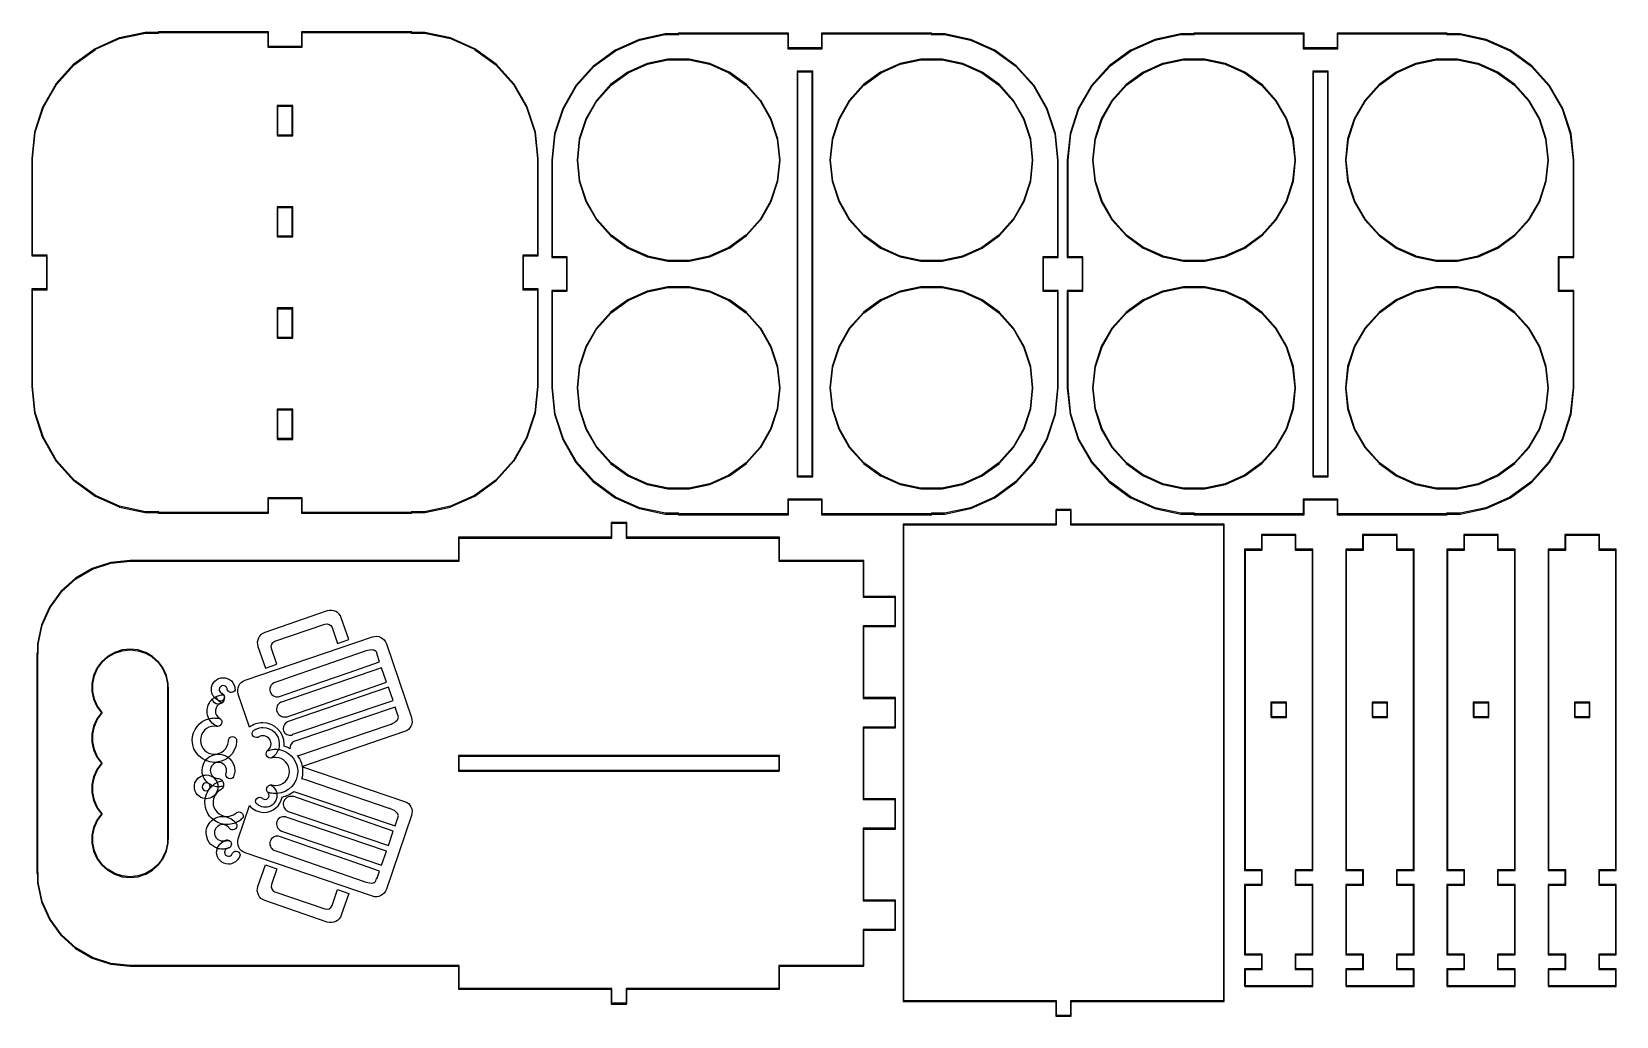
# Model space of a CAD drawing. Extents: x -275 to 352, y 53 to 443.
import ezdxf

# ---------------------------------------------------------------- set-up
doc = ezdxf.new("R2010")
doc.units = 0
doc.layers.add('Layer_1', color=7, linetype='CONTINUOUS')

msp = doc.modelspace()

# ---------------------------------------------------------------- linework, layer by layer
at = {"layer": 'Layer_1', "color": 7}
for points in [[(-225.001667, 442.670764), (-225.001667, 442.520833), (-225.001667, 442.397361), (-230.090486, 442.397361), (-230.099291, 442.397361), (-230.11693, 442.397361), (-240.347486, 440.218958), (-240.365125, 440.218958), (-240.37393, 440.210153), (-249.934208, 435.959181), (-249.943013, 435.950375), (-249.960652, 435.94157), (-258.418499, 429.794417), (-258.427305, 429.785612), (-258.444944, 429.776807), (-265.438763, 422.006876), (-265.447568, 421.989237), (-265.456374, 421.980432), (-270.686304, 412.922862), (-270.69511, 412.905224), (-270.69511, 412.896418), (-273.931846, 402.948085), (-273.931846, 402.930446), (-273.940651, 402.912807), (-275.025443, 392.514682), (-275.034248, 392.505877), (-275.034248, 392.497071), (-275.034248, 354.150127), (-275.034248, 354.000196), (-274.884317, 354.000196), (-269.195776, 354.000196), (-269.195776, 340.956238), (-274.884317, 340.956238), (-275.034248, 340.956238), (-275.034248, 340.806308), (-275.034248, 302.450544), (-274.928415, 302.450544), (-275.025429, 302.441724), (-273.940637, 292.03478), (-273.931832, 292.02596), (-273.931832, 292.008321), (-270.695095, 282.059988), (-270.695095, 282.042349), (-270.68629, 282.03353), (-265.45636, 272.97596), (-265.447554, 272.958321), (-265.438749, 272.949502), (-258.444929, 265.179571), (-258.427291, 265.170766), (-258.418485, 265.161961), (-249.960638, 259.014808), (-249.942999, 259.006003), (-249.934194, 258.997197), (-240.373916, 254.746225), (-240.365111, 254.73742), (-240.347472, 254.728614), (-230.116916, 252.559031), (-230.099277, 252.559031), (-230.090472, 252.559031), (-225.001653, 252.559031), (-225.001653, 252.426739), (-225.001653, 252.276809), (-224.860541, 252.276809), (-181.504153, 252.276809), (-181.354222, 252.276809), (-181.354222, 252.426739), (-181.354222, 258.115281), (-168.310264, 258.115281), (-168.310264, 252.426739), (-168.310264, 252.276809), (-168.160333, 252.276809), (-124.803944, 252.276809), (-124.654014, 252.276809), (-124.654014, 252.426739), (-124.654014, 252.559031), (-119.574014, 252.559031), (-119.565208, 252.559031), (-119.547569, 252.559031), (-109.317014, 254.728614), (-109.299375, 254.73742), (-109.29057, 254.746225), (-99.730292, 258.997197), (-99.721487, 259.006003), (-99.703848, 259.014808), (-91.246, 265.161961), (-91.237195, 265.170766), (-91.219556, 265.179571), (-84.225737, 272.949502), (-84.216931, 272.958321), (-84.208126, 272.97596), (-78.978196, 282.03353), (-78.96939, 282.042349), (-78.96939, 282.059988), (-75.732654, 292.008321), (-75.732654, 292.02596), (-75.723849, 292.03478), (-74.630238, 302.441724), (-74.630238, 302.450544), (-74.630238, 340.806308), (-74.630238, 340.956238), (-74.780168, 340.956238), (-80.46871, 340.956238), (-80.46871, 354.000196), (-74.780168, 354.000196), (-74.630238, 354.000196), (-74.630238, 354.150127), (-74.630238, 392.497071), (-74.630238, 392.505877), (-74.630238, 392.514682), (-75.723849, 402.912807), (-75.732654, 402.930446), (-75.732654, 402.948085), (-78.96939, 412.896418), (-78.96939, 412.905224), (-78.978196, 412.922862), (-84.208126, 421.980432), (-84.216931, 421.989237), (-84.225737, 422.006876), (-91.219556, 429.776807), (-91.237195, 429.785612), (-91.246, 429.794417), (-99.703848, 435.94157), (-99.721487, 435.950375), (-99.730292, 435.959181), (-109.29057, 440.210153), (-109.299375, 440.218958), (-109.317014, 440.218958), (-119.547569, 442.397361), (-119.565208, 442.397361), (-119.574014, 442.397361), (-124.654014, 442.397361), (-124.654014, 442.520833), (-124.654014, 442.670764), (-124.803944, 442.670764), (-168.160333, 442.670764), (-168.310264, 442.670764), (-168.310264, 442.520833), (-168.310264, 436.841111), (-181.354222, 436.841111), (-181.354222, 442.520833), (-181.354222, 442.670764), (-181.504153, 442.670764), (-224.860541, 442.670764), (-225.001653, 442.670764), (-225.001667, 442.670764)], [(-224.710625, 442.379722), (-181.654097, 442.379722), (-181.654097, 436.691181), (-181.654097, 436.54125), (-181.504167, 436.54125), (-168.160347, 436.54125), (-168.010417, 436.54125), (-168.010417, 436.691181), (-168.010417, 442.379722), (-124.953889, 442.379722), (-124.953889, 442.247431), (-124.953889, 442.106319), (-124.803958, 442.106319), (-119.609306, 442.106319), (-109.37875, 439.927917), (-99.880208, 435.703403), (-99.853764, 435.685764), (-91.440014, 429.573889), (-91.422375, 429.55625), (-84.463834, 421.830417), (-84.455028, 421.812778), (-84.446223, 421.803972), (-79.242751, 412.79932), (-79.233945, 412.772875), (-76.023668, 402.886278), (-76.023668, 402.877473), (-74.930056, 392.496987), (-74.930056, 392.488181), (-74.930056, 354.291168), (-80.618598, 354.291168), (-80.768529, 354.291168), (-80.768529, 354.150056), (-80.768529, 340.806237), (-80.768529, 340.656306), (-80.618598, 340.656306), (-74.930056, 340.656306), (-74.930056, 302.468112), (-74.930056, 302.450473), (-76.023668, 292.069987), (-79.233945, 282.18339), (-79.242751, 282.156931), (-84.446223, 273.152279), (-84.455028, 273.143459), (-84.463834, 273.12582), (-91.422375, 265.399987), (-99.853764, 259.270473), (-99.880208, 259.252834), (-109.37875, 255.019501), (-109.387555, 255.019501), (-109.405194, 255.010696), (-119.609291, 252.849932), (-124.803944, 252.849932), (-124.953875, 252.849932), (-124.953875, 252.700001), (-124.953875, 252.576529), (-168.010403, 252.576529), (-168.010403, 258.265071), (-168.010403, 258.415001), (-168.160333, 258.415001), (-181.504153, 258.415001), (-181.654083, 258.415001), (-181.654083, 258.265071), (-181.654083, 252.576529), (-224.710611, 252.576529), (-224.710611, 252.700001), (-224.710611, 252.849932), (-224.860541, 252.849932), (-230.055194, 252.849932), (-240.259291, 255.010696), (-240.285736, 255.019501), (-249.784277, 259.252834), (-249.810722, 259.270473), (-258.24211, 265.399987), (-265.200652, 273.12582), (-265.209457, 273.143459), (-265.218263, 273.152279), (-270.412916, 282.156931), (-273.640832, 292.069987), (-274.734443, 302.450473), (-274.734443, 302.468112), (-274.734443, 340.656306), (-269.045902, 340.656306), (-268.895971, 340.656306), (-268.895971, 340.806237), (-268.895971, 354.150056), (-268.895971, 354.291168), (-269.045902, 354.291168), (-274.734443, 354.291168), (-274.734443, 392.488181), (-274.734443, 392.496987), (-273.640832, 402.877473), (-273.640832, 402.886278), (-270.412916, 412.799334), (-265.218263, 421.803987), (-265.209457, 421.812792), (-265.200652, 421.830431), (-258.24211, 429.556264), (-258.224472, 429.573903), (-249.810722, 435.685778), (-249.784277, 435.703417), (-240.285736, 439.927931), (-230.05518, 442.106334), (-224.860527, 442.106334), (-224.710597, 442.106334), (-224.710597, 442.247445), (-224.710597, 442.379736), (-224.710625, 442.379722)], [(-19.270486, 442.079861), (-19.270486, 441.929931), (-19.270486, 441.806458), (-24.350486, 441.806458), (-24.368125, 441.806458), (-24.385764, 441.806458), (-34.616319, 439.628056), (-34.625125, 439.628056), (-34.642764, 439.61925), (-44.194222, 435.368278), (-44.211861, 435.359473), (-44.220666, 435.350667), (-52.687333, 429.203515), (-52.696138, 429.194709), (-52.704944, 429.185904), (-59.707582, 421.407154), (-59.716388, 421.398349), (-59.725193, 421.38071), (-64.955124, 412.33196), (-64.963929, 412.314321), (-64.963929, 412.296682), (-68.200665, 402.357168), (-68.200665, 402.339529), (-68.200665, 402.32189), (-69.294276, 391.923765), (-69.294276, 391.91496), (-69.294276, 391.906155), (-69.294276, 353.550391), (-69.294276, 353.40928), (-69.144346, 353.40928), (-63.464623, 353.40928), (-63.464623, 340.365321), (-69.144346, 340.365321), (-69.294276, 340.365321), (-69.294276, 340.215391), (-69.294276, 301.859627), (-69.144346, 301.859627), (-69.294276, 301.841988), (-68.200665, 291.443863), (-68.200665, 291.426224), (-68.200665, 291.417405), (-64.963929, 281.469071), (-64.963929, 281.451432), (-64.955124, 281.442613), (-59.725193, 272.385043), (-59.716388, 272.367405), (-59.707582, 272.358585), (-52.704944, 264.588655), (-52.696138, 264.571016), (-52.687333, 264.56221), (-44.220666, 258.415058), (-44.211861, 258.406252), (-44.194222, 258.406252), (-34.642764, 254.146461), (-34.625125, 254.146461), (-34.616319, 254.137655), (-24.385764, 251.968072), (-24.368125, 251.959267), (-24.350486, 251.959267), (-19.270486, 251.959267), (-19.270486, 251.835794), (-19.270486, 251.685864), (-19.120556, 251.685864), (24.235833, 251.685864), (24.376944, 251.685864), (24.376944, 251.835794), (24.376944, 257.524336), (37.420903, 257.524336), (37.420903, 251.835794), (37.420903, 251.685864), (37.570833, 251.685864), (80.927222, 251.685864), (81.077153, 251.685864), (81.077153, 251.835794), (81.077153, 251.959267), (86.157153, 251.959267), (86.174792, 251.959267), (86.183597, 251.968072), (96.414153, 254.137655), (96.431791, 254.146461), (96.44943, 254.146461), (106.000889, 258.406252), (106.018528, 258.406252), (106.027333, 258.415058), (114.48518, 264.56221), (114.502819, 264.571016), (114.511624, 264.588655), (121.505444, 272.358585), (121.523083, 272.367405), (121.523083, 272.385043), (126.753013, 281.442613), (126.761819, 281.451432), (126.770624, 281.469071), (129.998541, 291.417405), (130.007346, 291.426224), (130.007346, 291.443863), (131.100957, 301.841988), (131.100957, 301.850807), (131.100957, 301.859627), (131.100957, 340.215391), (131.100957, 340.365321), (130.951026, 340.365321), (125.262485, 340.365321), (125.262485, 353.40928), (130.951026, 353.40928), (131.100957, 353.40928), (131.100957, 353.550391), (131.100957, 391.906155), (131.100957, 391.91496), (131.100957, 391.923765), (130.007346, 402.32189), (130.007346, 402.339529), (129.998541, 402.357168), (126.770624, 412.296682), (126.761819, 412.314321), (126.753013, 412.33196), (121.523083, 421.38071), (121.523083, 421.398349), (121.505444, 421.407154), (114.511624, 429.185904), (114.502819, 429.194709), (114.48518, 429.203515), (106.027333, 435.350667), (106.018528, 435.359473), (106.000889, 435.368278), (96.44943, 439.61925), (96.431791, 439.628056), (96.414153, 439.628056), (86.183597, 441.806458), (86.174792, 441.806458), (86.157153, 441.806458), (81.077153, 441.806458), (81.077153, 441.929931), (81.077153, 442.079861), (80.927222, 442.079861), (37.570833, 442.079861), (37.420903, 442.079861), (37.420903, 441.929931), (37.420903, 436.241389), (24.376944, 436.241389), (24.376944, 441.929931), (24.376944, 442.079861), (24.235833, 442.079861), (-19.120556, 442.079861), (-19.270486, 442.079861), (-19.270486, 442.079861)], [(-18.979444, 441.78), (24.085903, 441.78), (24.085903, 436.091458), (24.085903, 435.950347), (24.235833, 435.950347), (37.570833, 435.950347), (37.720764, 435.950347), (37.720764, 436.091458), (37.720764, 441.78), (80.777292, 441.78), (80.777292, 441.656528), (80.777292, 441.506597), (80.927222, 441.506597), (86.157153, 441.506597), (96.325972, 439.345833), (96.352416, 439.337028), (105.850958, 435.112514), (105.877402, 435.094875), (114.291152, 428.983), (121.267333, 421.239528), (121.276138, 421.221889), (121.284944, 421.213084), (126.488416, 412.208431), (126.497221, 412.181987), (129.707499, 402.29539), (129.707499, 402.286584), (130.80111, 391.906098), (130.80111, 391.888459), (130.80111, 353.700265), (125.112568, 353.700265), (124.971457, 353.700265), (124.971457, 353.550334), (124.971457, 340.215334), (124.971457, 340.065404), (125.112568, 340.065404), (130.80111, 340.065404), (130.80111, 301.877209), (130.80111, 301.85957), (129.707499, 291.479084), (126.497221, 281.592487), (121.267291, 272.534918), (114.317568, 264.809084), (114.308763, 264.800279), (114.291124, 264.78264), (105.850916, 258.661946), (96.352374, 254.428612), (96.343569, 254.428612), (96.32593, 254.419807), (86.121833, 252.259043), (80.92718, 252.259043), (80.777249, 252.259043), (80.777249, 252.109112), (80.777249, 251.98564), (37.720722, 251.98564), (37.720722, 257.674182), (37.720722, 257.824112), (37.570791, 257.824112), (24.235791, 257.824112), (24.08586, 257.824112), (24.08586, 257.674182), (24.08586, 251.98564), (-18.979487, 251.98564), (-18.979487, 252.109112), (-18.979487, 252.259043), (-19.120598, 252.259043), (-24.32407, 252.259043), (-34.519348, 254.419807), (-34.528153, 254.419807), (-44.053153, 258.66196), (-52.484542, 264.782654), (-52.502181, 264.800293), (-52.510986, 264.809098), (-59.469528, 272.534932), (-64.68182, 281.557223), (-64.68182, 281.566043), (-67.909736, 291.479098), (-69.003347, 301.859584), (-69.003347, 301.877223), (-69.003347, 340.065418), (-63.314806, 340.065418), (-63.164875, 340.065418), (-63.164875, 340.215348), (-63.164875, 353.550348), (-63.164875, 353.700279), (-63.314806, 353.700279), (-69.003347, 353.700279), (-69.003347, 391.888473), (-69.003347, 391.906112), (-67.909736, 402.286598), (-67.909736, 402.295404), (-64.68182, 412.208459), (-59.487167, 421.213112), (-59.469528, 421.239556), (-52.484528, 428.983028), (-44.079597, 435.094903), (-44.053153, 435.112542), (-34.528153, 439.345876), (-34.519348, 439.345876), (-24.350528, 441.50664), (-19.120598, 441.50664), (-18.979487, 441.50664), (-18.979487, 441.65657), (-18.979487, 441.780042), (-18.979444, 441.78)], [(184.679167, 442.079861), (184.679167, 441.929931), (184.679167, 441.806458), (179.599167, 441.806458), (179.590361, 441.806458), (179.572722, 441.806458), (169.342167, 439.628056), (169.324528, 439.628056), (169.315723, 439.61925), (159.755445, 435.368278), (159.74664, 435.359473), (159.729001, 435.350667), (151.271111, 429.203472), (151.262306, 429.194667), (151.244667, 429.185862), (144.250847, 421.407112), (144.242042, 421.398306), (144.233237, 421.380667), (139.003306, 412.331917), (138.994501, 412.314278), (138.994501, 412.29664), (135.757765, 402.357126), (135.757765, 402.339487), (135.748959, 402.321848), (134.655348, 391.923723), (134.655348, 391.914918), (134.655348, 391.906112), (134.655348, 353.550348), (134.655348, 353.409237), (134.805279, 353.409237), (140.493821, 353.409237), (140.493821, 340.365279), (134.805279, 340.365279), (134.655348, 340.365279), (134.655348, 340.215348), (134.655348, 301.859584), (134.805279, 301.859584), (134.655348, 301.841946), (135.748959, 291.443821), (135.757765, 291.426182), (135.757765, 291.417362), (138.994501, 281.469029), (138.994501, 281.45139), (139.003306, 281.442571), (144.233237, 272.385001), (144.242042, 272.367362), (144.250847, 272.358543), (151.244667, 264.588612), (151.262306, 264.570973), (151.271111, 264.562168), (159.728958, 258.415015), (159.746597, 258.40621), (159.755403, 258.40621), (169.31568, 254.146418), (169.324486, 254.146418), (169.342125, 254.137613), (179.57268, 251.96803), (179.590319, 251.959224), (179.599124, 251.959224), (184.679124, 251.959224), (184.679124, 251.835752), (184.679124, 251.685821), (184.829055, 251.685821), (228.185444, 251.685821), (228.335374, 251.685821), (228.335374, 251.835752), (228.335374, 257.524294), (241.379333, 257.524294), (241.379333, 251.835752), (241.379333, 251.685821), (241.529263, 251.685821), (284.885652, 251.685821), (285.026763, 251.685821), (285.026763, 251.835752), (285.026763, 251.959224), (290.115597, 251.959224), (290.124346, 251.959224), (290.141843, 251.96803), (300.372399, 254.137613), (300.389897, 254.146418), (300.398646, 254.146418), (309.958923, 258.40621), (309.967672, 258.40621), (309.98517, 258.415015), (318.443031, 264.562168), (318.45178, 264.570973), (318.469278, 264.588612), (325.463112, 272.358543), (325.471861, 272.367362), (325.480609, 272.385001), (330.710554, 281.442571), (330.719303, 281.45139), (330.719303, 281.469029), (333.956025, 291.417362), (333.956025, 291.426182), (333.964774, 291.443821), (335.049551, 301.841946), (335.0583, 301.850765), (335.0583, 301.859584), (335.0583, 340.215348), (335.0583, 340.365279), (334.908356, 340.365279), (329.2198, 340.365279), (329.2198, 353.409237), (334.908356, 353.409237), (335.0583, 353.409237), (335.0583, 353.550348), (335.0583, 391.906112), (335.0583, 391.914918), (335.049551, 391.923723), (333.964774, 402.321848), (333.956025, 402.339487), (333.956025, 402.357126), (330.719303, 412.29664), (330.719303, 412.314278), (330.710554, 412.331917), (325.480609, 421.380667), (325.471861, 421.398306), (325.463112, 421.407112), (318.469278, 429.185862), (318.45178, 429.194667), (318.443031, 429.203472), (309.98517, 435.350625), (309.967672, 435.35943), (309.958923, 435.368236), (300.398646, 439.619208), (300.389897, 439.628013), (300.372399, 439.628013), (290.141843, 441.806416), (290.124346, 441.806416), (290.115597, 441.806416), (285.026763, 441.806416), (285.026763, 441.929888), (285.026763, 442.079819), (284.885652, 442.079819), (241.529263, 442.079819), (241.379333, 442.079819), (241.379333, 441.929888), (241.379333, 436.241347), (228.335374, 436.241347), (228.335374, 441.929888), (228.335374, 442.079819), (228.185444, 442.079819), (184.829055, 442.079819), (184.679124, 442.079819), (184.679167, 442.079861)], [(184.979028, 441.78), (228.035556, 441.78), (228.035556, 436.091458), (228.035556, 435.950347), (228.185486, 435.950347), (241.529306, 435.950347), (241.679236, 435.950347), (241.679236, 436.091458), (241.679236, 441.78), (284.73575, 441.78), (284.73575, 441.656528), (284.73575, 441.506597), (284.885694, 441.506597), (290.115639, 441.506597), (300.284444, 439.345833), (300.310973, 439.337028), (309.809501, 435.112514), (309.83603, 435.094875), (318.249752, 428.983), (318.267532, 428.965361), (325.226059, 421.239528), (325.234808, 421.221889), (325.243557, 421.213084), (330.438224, 412.208431), (333.666112, 402.295375), (333.666112, 402.28657), (334.759723, 391.906084), (334.759723, 391.888445), (334.759723, 353.700251), (329.071196, 353.700251), (328.921279, 353.700251), (328.921279, 353.55032), (328.921279, 340.21532), (328.921279, 340.06539), (329.071196, 340.06539), (334.759723, 340.06539), (334.759723, 301.877195), (334.759723, 301.859556), (333.666112, 291.47907), (330.438224, 281.566015), (330.438224, 281.557195), (325.225918, 272.534903), (318.26739, 264.80907), (309.809529, 258.661917), (300.311002, 254.428584), (300.302253, 254.428584), (300.284755, 254.419779), (290.080672, 252.259015), (284.886005, 252.259015), (284.73606, 252.259015), (284.73606, 252.109084), (284.73606, 251.985612), (241.679547, 251.985612), (241.679547, 257.674154), (241.679547, 257.824084), (241.529616, 257.824084), (228.185797, 257.824084), (228.035866, 257.824084), (228.035866, 257.674154), (228.035866, 251.985612), (184.979338, 251.985612), (184.979338, 252.109084), (184.979338, 252.259015), (184.829408, 252.259015), (179.634755, 252.259015), (169.430658, 254.419779), (169.404213, 254.428584), (159.905672, 258.661917), (151.4475, 264.809028), (144.488958, 272.534861), (139.259028, 281.592431), (136.04875, 291.479028), (134.955139, 301.859514), (134.955139, 301.877153), (134.955139, 340.065347), (140.643681, 340.065347), (140.793611, 340.065347), (140.793611, 340.215278), (140.793611, 353.550278), (140.793611, 353.700208), (140.643681, 353.700208), (134.955139, 353.700208), (134.955139, 391.888403), (134.955139, 391.906042), (136.04875, 402.286528), (136.04875, 402.295333), (139.259028, 412.18193), (139.267833, 412.208375), (144.471305, 421.213027), (144.480111, 421.221833), (144.488916, 421.239472), (151.447458, 428.965305), (151.465097, 428.982944), (159.878847, 435.094819), (159.905291, 435.112458), (169.403832, 439.336972), (169.430277, 439.345777), (179.599096, 441.506541), (184.829027, 441.506541), (184.978957, 441.506541), (184.978957, 441.656471), (184.978957, 441.779944), (184.979028, 441.78)], [(-23.318611, 431.858125), (-23.33625, 431.84932), (-31.520694, 430.111889), (-31.538333, 430.111889), (-31.547139, 430.103084), (-39.193597, 426.698778), (-39.211236, 426.698778), (-39.220041, 426.681139), (-45.993375, 421.768709), (-46.00218, 421.759903), (-46.010985, 421.751098), (-51.611389, 415.533333), (-51.620194, 415.515694), (-51.629, 415.506889), (-55.809416, 408.257306), (-55.818222, 408.2485), (-55.827027, 408.230862), (-58.411124, 400.275723), (-58.411124, 400.258084), (-58.419929, 400.240445), (-59.293054, 391.923709), (-59.143124, 391.90607), (-59.293054, 391.888431), (-58.419929, 383.571695), (-58.411124, 383.554056), (-58.411124, 383.536417), (-55.827027, 375.581278), (-55.818222, 375.572473), (-55.809416, 375.554834), (-51.629, 368.305251), (-51.620194, 368.296445), (-51.611389, 368.28764), (-46.011042, 362.069932), (-46.002236, 362.052293), (-45.993431, 362.043487), (-39.220098, 357.131057), (-39.211292, 357.122252), (-39.193653, 357.113446), (-31.547195, 353.709141), (-31.53839, 353.700335), (-31.520751, 353.700335), (-23.336306, 351.962905), (-23.318668, 351.954099), (-23.309848, 351.954099), (-14.940195, 351.954099), (-14.922556, 351.954099), (-14.913737, 351.962905), (-6.729293, 353.700335), (-6.711654, 353.700335), (-6.694015, 353.709141), (0.943624, 357.113446), (0.961263, 357.122252), (0.970082, 357.131057), (7.743416, 362.043487), (7.752235, 362.052293), (7.769874, 362.069932), (13.361402, 368.28764), (13.370221, 368.296445), (13.379041, 368.305251), (17.568277, 375.554834), (17.577096, 375.572473), (17.577096, 375.581278), (20.161194, 383.536417), (20.170013, 383.554056), (20.170013, 383.571695), (21.043138, 391.888431), (21.043138, 391.90607), (21.043138, 391.923709), (20.170013, 400.240445), (20.170013, 400.258084), (20.161194, 400.275723), (17.577096, 408.230862), (17.577096, 408.2485), (17.568277, 408.257306), (13.379041, 415.506889), (13.370221, 415.515694), (13.361402, 415.533333), (7.769874, 421.751042), (7.752235, 421.759847), (7.743416, 421.768652), (0.970082, 426.681083), (0.961263, 426.698722), (0.943624, 426.698722), (-6.694015, 430.103027), (-6.711654, 430.111833), (-6.729293, 430.111833), (-14.913737, 431.849263), (-14.922556, 431.858069), (-14.940195, 431.858069), (-23.309848, 431.858069), (-23.318668, 431.858069), (-23.318611, 431.858125)], [(-23.309792, 431.558264), (-14.940139, 431.558264), (-6.817431, 429.829653), (-6.790972, 429.820847), (0.802569, 426.443), (7.549444, 421.548209), (7.567083, 421.53057), (13.123333, 415.356959), (13.132153, 415.33932), (13.140972, 415.330514), (17.294931, 408.142667), (17.294931, 408.133862), (19.879028, 400.178723), (20.752153, 391.923723), (20.752153, 391.888445), (19.879028, 383.633445), (17.294931, 375.678306), (13.140972, 368.48164), (13.132153, 368.472834), (13.123333, 368.455195), (7.567083, 362.281584), (7.549444, 362.263945), (0.829028, 357.386793), (0.802569, 357.369154), (-6.790972, 353.991306), (-6.817431, 353.982501), (-14.966597, 352.25389), (-23.274514, 352.25389), (-31.4325, 353.982501), (-31.458944, 353.991306), (-39.043666, 357.369154), (-39.070111, 357.386793), (-45.790527, 362.263945), (-51.373236, 368.455195), (-51.390875, 368.48164), (-55.544833, 375.678306), (-55.553638, 375.70475), (-58.120097, 383.598153), (-58.120097, 383.606959), (-58.993222, 391.888417), (-58.993222, 391.906056), (-58.993222, 391.923695), (-58.120097, 400.205153), (-58.120097, 400.213958), (-55.553638, 408.107361), (-51.39086, 415.330486), (-51.382055, 415.339291), (-51.37325, 415.35693), (-45.790541, 421.54818), (-39.043666, 426.442972), (-31.458944, 429.820819), (-31.4325, 429.829625), (-23.309792, 431.558236), (-23.309792, 431.558264)], [(27.834167, 427.069167), (27.834167, 426.928056), (27.834167, 266.846319), (27.984097, 266.846319), (27.984097, 266.696389), (33.822569, 266.696389), (33.9725, 266.696389), (33.9725, 266.846319), (33.9725, 426.928056), (33.9725, 427.069167), (33.822569, 427.069167), (27.984097, 427.069167), (27.834167, 427.069167), (27.834167, 427.069167)], [(28.134028, 426.778125), (33.672639, 426.778125), (33.672639, 266.987431), (28.134028, 266.987431), (28.134028, 426.778125), (28.134028, 426.778125)], [(76.729167, 431.858125), (76.711528, 431.84932), (68.527083, 430.111889), (68.518278, 430.111889), (68.500639, 430.103084), (60.854181, 426.698778), (60.845375, 426.698778), (60.827737, 426.681139), (54.063223, 421.768709), (54.045584, 421.759903), (54.036778, 421.751098), (48.436389, 415.533333), (48.427584, 415.515694), (48.418778, 415.506889), (44.238362, 408.257306), (44.229556, 408.2485), (44.229556, 408.230862), (41.63664, 400.275723), (41.63664, 400.258084), (41.63664, 400.240445), (40.763515, 391.923709), (40.904626, 391.90607), (40.763515, 391.888431), (41.63664, 383.571695), (41.63664, 383.554056), (41.63664, 383.536417), (44.229556, 375.581278), (44.229556, 375.572473), (44.238362, 375.554834), (48.418778, 368.305251), (48.427584, 368.296445), (48.436389, 368.28764), (54.036736, 362.069932), (54.045541, 362.052293), (54.06318, 362.043487), (60.827694, 357.131057), (60.845333, 357.122252), (60.854138, 357.113446), (68.500597, 353.709141), (68.518236, 353.700335), (68.527041, 353.700335), (76.711485, 351.962905), (76.729124, 351.954099), (76.746763, 351.954099), (85.107597, 351.954099), (85.125235, 351.954099), (85.142874, 351.962905), (93.327319, 353.700335), (93.336124, 353.700335), (93.353763, 353.709141), (101.000278, 357.113333), (101.009083, 357.122139), (101.026722, 357.130944), (107.791236, 362.043375), (107.808875, 362.05218), (107.81768, 362.069819), (113.418027, 368.287527), (113.426833, 368.296332), (113.435638, 368.305138), (117.616055, 375.554721), (117.62486, 375.57236), (117.62486, 375.581165), (120.217777, 383.536304), (120.217777, 383.553943), (120.217777, 383.571582), (121.090902, 391.888318), (121.099707, 391.905957), (121.090902, 391.923596), (120.217777, 400.240332), (120.217777, 400.257971), (120.217777, 400.27561), (117.62486, 408.230749), (117.62486, 408.248388), (117.616055, 408.257193), (113.435638, 415.506776), (113.426833, 415.515582), (113.418027, 415.53322), (107.81768, 421.750929), (107.808875, 421.759734), (107.791236, 421.768539), (101.026722, 426.68097), (101.009083, 426.698609), (101.000278, 426.698609), (93.353819, 430.102914), (93.336181, 430.11172), (93.327375, 430.11172), (85.142931, 431.84915), (85.125292, 431.857956), (85.107653, 431.857956), (76.74682, 431.857956), (76.729181, 431.857956), (76.729167, 431.858125)], [(76.746806, 431.558264), (85.107639, 431.558264), (93.230347, 429.829653), (93.239153, 429.829653), (100.850333, 426.442986), (107.597208, 421.548194), (107.614847, 421.530556), (113.179916, 415.356944), (113.188722, 415.339306), (113.197527, 415.3305), (117.342666, 408.142653), (117.342666, 408.133848), (119.926763, 400.213987), (119.926763, 400.205181), (120.799888, 391.923723), (120.799888, 391.888445), (119.926763, 383.606987), (119.926763, 383.598181), (117.342666, 375.67832), (113.197527, 368.481654), (113.188722, 368.472848), (113.179916, 368.455209), (107.614847, 362.281598), (107.597208, 362.263959), (100.876791, 357.386807), (100.850347, 357.369168), (93.239167, 353.982501), (93.230361, 353.982501), (85.081195, 352.25389), (76.773278, 352.25389), (68.624111, 353.982501), (68.615306, 353.982501), (61.004125, 357.369168), (60.977681, 357.386807), (54.257265, 362.263959), (54.239626, 362.281598), (48.674556, 368.455209), (48.665751, 368.472848), (48.656946, 368.481654), (44.511807, 375.67832), (41.927709, 383.598181), (41.927709, 383.606987), (41.054584, 391.888445), (41.054584, 391.906084), (41.054584, 391.923723), (41.927709, 400.205181), (41.927709, 400.213987), (44.511807, 408.133848), (44.511807, 408.142653), (48.656946, 415.3305), (48.665751, 415.339306), (48.674556, 415.356944), (54.239626, 421.530556), (54.257265, 421.548194), (61.00414, 426.442986), (68.61532, 429.829653), (68.624125, 429.829653), (76.746834, 431.558264), (76.746806, 431.558264)], [(180.631042, 431.858125), (180.613403, 431.84932), (172.437778, 430.111889), (172.420139, 430.111889), (172.4025, 430.103084), (164.764861, 426.698778), (164.747222, 426.698778), (164.738417, 426.681139), (157.965084, 421.768709), (157.956278, 421.759903), (157.938639, 421.751098), (152.347112, 415.53339), (152.338306, 415.515751), (152.329501, 415.506946), (148.140265, 408.257362), (148.131459, 408.248557), (148.131459, 408.230918), (145.547362, 400.275779), (145.538557, 400.25814), (145.538557, 400.240501), (144.665432, 391.923765), (144.815362, 391.906126), (144.665432, 391.888487), (145.538557, 383.571751), (145.538557, 383.554112), (145.547362, 383.536474), (148.131459, 375.581335), (148.131459, 375.572529), (148.140265, 375.55489), (152.329501, 368.305307), (152.338306, 368.296502), (152.347112, 368.287696), (157.938639, 362.069988), (157.956278, 362.052349), (157.965084, 362.043544), (164.738417, 357.131113), (164.747222, 357.122308), (164.764861, 357.113503), (172.4025, 353.709197), (172.420139, 353.700392), (172.437778, 353.700392), (180.613403, 351.962961), (180.631042, 351.954156), (180.648681, 351.954156), (189.018333, 351.954156), (189.027139, 351.954156), (189.044778, 351.962961), (197.229222, 353.700392), (197.246861, 353.700392), (197.255666, 353.709197), (204.902125, 357.113503), (204.919763, 357.122308), (204.928569, 357.131113), (211.693083, 362.043544), (211.710722, 362.052349), (211.719527, 362.069988), (217.319874, 368.287696), (217.328679, 368.296502), (217.337485, 368.305307), (221.517901, 375.55489), (221.526707, 375.572529), (221.535512, 375.581335), (224.119609, 383.536474), (224.119609, 383.554112), (224.128415, 383.571751), (225.00154, 391.888487), (225.00154, 391.906126), (225.00154, 391.923765), (224.128415, 400.240501), (224.119609, 400.25814), (224.119609, 400.275779), (221.535512, 408.230918), (221.526707, 408.248557), (221.517901, 408.257362), (217.337485, 415.506946), (217.328679, 415.515751), (217.319874, 415.53339), (211.719527, 421.751098), (211.710722, 421.759903), (211.693083, 421.768709), (204.928611, 426.681111), (204.919806, 426.69875), (204.902167, 426.69875), (197.255709, 430.103056), (197.246903, 430.111861), (197.229264, 430.111861), (189.04482, 431.849291), (189.027181, 431.858097), (189.018376, 431.858097), (180.648723, 431.858097), (180.631084, 431.858097), (180.631042, 431.858125)], [(180.648681, 431.558264), (189.018333, 431.558264), (197.141042, 429.829653), (197.167486, 429.820847), (204.752208, 426.443), (211.499083, 421.548209), (217.081791, 415.356959), (217.090597, 415.33932), (217.099402, 415.330514), (221.26218, 408.107389), (223.828638, 400.213987), (223.828638, 400.205181), (224.701763, 391.923723), (224.701763, 391.888445), (223.828638, 383.606987), (223.828638, 383.598181), (221.262222, 375.704722), (221.253417, 375.678278), (217.099459, 368.481611), (217.090653, 368.472806), (217.081848, 368.455167), (211.49914, 362.263917), (204.778723, 357.386764), (204.752279, 357.369125), (197.167556, 353.991278), (197.141112, 353.982473), (188.983126, 352.253862), (180.675209, 352.253862), (172.526043, 353.982473), (172.499599, 353.991278), (164.906057, 357.369125), (164.879613, 357.386764), (158.159196, 362.263917), (158.141557, 362.281556), (152.585307, 368.455167), (152.576502, 368.472806), (152.567696, 368.481611), (148.413738, 375.678278), (145.829641, 383.633417), (144.956516, 391.888417), (144.956516, 391.906056), (144.956516, 391.923695), (145.829641, 400.178695), (148.413738, 408.133834), (148.413738, 408.142639), (152.567696, 415.330486), (152.585335, 415.35693), (158.141585, 421.530541), (158.159224, 421.54818), (164.906099, 426.442972), (172.499641, 429.820819), (172.526085, 429.829625), (180.648793, 431.558236), (180.648681, 431.558264)], [(231.792639, 427.069167), (231.792639, 426.928056), (231.792639, 266.846319), (231.942569, 266.846319), (231.942569, 266.696389), (237.772222, 266.696389), (237.922153, 266.696389), (237.922153, 266.846319), (237.922153, 426.928056), (237.922153, 427.069167), (237.772222, 427.069167), (231.942569, 427.069167), (231.792639, 427.069167), (231.792639, 427.069167)], [(232.083681, 426.778125), (237.631111, 426.778125), (237.631111, 266.987431), (232.083681, 266.987431), (232.083681, 426.778125), (232.083681, 426.778125)], [(280.687639, 431.858125), (280.67, 431.84932), (272.485556, 430.111889), (272.467917, 430.111889), (272.459111, 430.103084), (264.812653, 426.698778), (264.795014, 426.698778), (264.786209, 426.681139), (258.012875, 421.768709), (258.00407, 421.759903), (257.995265, 421.751098), (252.394861, 415.533333), (252.386056, 415.515694), (252.37725, 415.506889), (248.196834, 408.257306), (248.188028, 408.2485), (248.179223, 408.230862), (245.595126, 400.275723), (245.595126, 400.258084), (245.586321, 400.240445), (244.713196, 391.923709), (244.863126, 391.90607), (244.713196, 391.888431), (245.586321, 383.571695), (245.595126, 383.554056), (245.595126, 383.536417), (248.179223, 375.581278), (248.188028, 375.572473), (248.196834, 375.554834), (252.37725, 368.305251), (252.386056, 368.296445), (252.394861, 368.28764), (257.995208, 362.069932), (258.004014, 362.052293), (258.012819, 362.043487), (264.786152, 357.131057), (264.794958, 357.122252), (264.812597, 357.113446), (272.459055, 353.709141), (272.46786, 353.700335), (272.485499, 353.700335), (280.669944, 351.962905), (280.687582, 351.954099), (280.696388, 351.954099), (289.066041, 351.954099), (289.083538, 351.954099), (289.092287, 351.962905), (297.276732, 353.700335), (297.294229, 353.700335), (297.312009, 353.709141), (304.94962, 357.113446), (304.9674, 357.122252), (304.976149, 357.131057), (311.749482, 362.043487), (311.758231, 362.052293), (311.76698, 362.069932), (317.367313, 368.28764), (317.376062, 368.296445), (317.384811, 368.305251), (321.574033, 375.554834), (321.574033, 375.572473), (321.582782, 375.581278), (324.166865, 383.536417), (324.175614, 383.554056), (324.175614, 383.571695), (325.048753, 391.888431), (325.048753, 391.90607), (325.048753, 391.923709), (324.175614, 400.240445), (324.175614, 400.258084), (324.166865, 400.275723), (321.582782, 408.230862), (321.574033, 408.2485), (321.574033, 408.257306), (317.384811, 415.506889), (317.376062, 415.515694), (317.367313, 415.533333), (311.76698, 421.751042), (311.758231, 421.759847), (311.749482, 421.768652), (304.976149, 426.681083), (304.9674, 426.698722), (304.94962, 426.698722), (297.312009, 430.103027), (297.294229, 430.111833), (297.276732, 430.111833), (289.092287, 431.849263), (289.083538, 431.858069), (289.066041, 431.858069), (280.696388, 431.858069), (280.687582, 431.858069), (280.687639, 431.858125)], [(280.696444, 431.558264), (289.066097, 431.558264), (297.188791, 429.829653), (297.21532, 429.820847), (304.808848, 426.443), (311.546903, 421.548209), (317.129626, 415.356959), (317.138375, 415.33932), (317.147123, 415.330514), (321.309901, 408.107389), (323.876374, 400.213987), (323.876374, 400.205181), (324.758318, 391.923723), (324.758318, 391.888445), (323.876374, 383.606987), (323.876374, 383.598181), (321.309901, 375.704779), (321.301152, 375.678334), (317.14718, 368.481668), (317.138431, 368.472862), (317.129682, 368.455224), (311.54696, 362.263974), (304.835377, 357.386821), (304.808848, 357.369182), (297.21532, 353.991335), (297.188791, 353.982529), (289.030819, 352.253918), (280.731722, 352.253918), (272.573736, 353.982529), (272.547292, 353.991335), (264.962569, 357.369182), (264.936125, 357.386821), (258.215709, 362.263974), (252.633, 368.455224), (252.624195, 368.472862), (252.61539, 368.481668), (248.461431, 375.678334), (248.452626, 375.704779), (245.886168, 383.598181), (245.886168, 383.606987), (245.013043, 391.888445), (245.013043, 391.906084), (245.013043, 391.923723), (245.886168, 400.205181), (245.886168, 400.213987), (248.452626, 408.107389), (252.615404, 415.330514), (252.624209, 415.33932), (252.633014, 415.356959), (258.215723, 421.548209), (264.962598, 426.443), (272.54732, 429.820847), (272.573764, 429.829653), (280.696472, 431.558264), (280.696444, 431.558264)], [(-177.897014, 413.496042), (-177.897014, 413.346111), (-177.897014, 401.669167), (-177.747083, 401.669167), (-177.747083, 401.519236), (-171.917431, 401.519236), (-171.7675, 401.519236), (-171.7675, 401.669167), (-171.7675, 413.346111), (-171.7675, 413.496042), (-171.917431, 413.496042), (-177.747083, 413.496042), (-177.897014, 413.496042), (-177.897014, 413.496042)], [(-177.605972, 413.196181), (-172.058542, 413.196181), (-172.058542, 401.819097), (-177.605972, 401.819097), (-177.605972, 413.196181), (-177.605972, 413.196181)], [(-177.897014, 373.473403), (-177.897014, 373.323472), (-177.897014, 361.646528), (-177.747083, 361.646528), (-177.747083, 361.505417), (-171.917431, 361.505417), (-171.7675, 361.505417), (-171.7675, 361.646528), (-171.7675, 373.323472), (-171.7675, 373.473403), (-171.917431, 373.473403), (-177.747083, 373.473403), (-177.897014, 373.473403), (-177.897014, 373.473403)], [(-177.605972, 373.173542), (-172.058542, 373.173542), (-172.058542, 361.796458), (-177.605972, 361.796458), (-177.605972, 373.173542), (-177.605972, 373.173542)], [(-23.33625, 341.811597), (-31.520694, 340.065347), (-31.538333, 340.065347), (-31.547139, 340.056542), (-39.193597, 336.652236), (-39.211236, 336.652236), (-39.220041, 336.643431), (-45.993375, 331.722181), (-46.002222, 331.713333), (-46.011028, 331.704528), (-51.611375, 325.48682), (-51.62018, 325.469181), (-51.628985, 325.460375), (-55.809402, 318.210792), (-55.818207, 318.201973), (-55.827013, 318.184334), (-58.41111, 310.229195), (-58.41111, 310.211556), (-58.419915, 310.193917), (-59.29304, 301.877181), (-59.14311, 301.859542), (-59.29304, 301.841903), (-58.419915, 293.525167), (-58.41111, 293.507528), (-58.41111, 293.498709), (-55.827013, 285.53475), (-55.818207, 285.525931), (-55.809402, 285.508292), (-51.628985, 278.267528), (-51.62018, 278.249889), (-51.611375, 278.24107), (-46.011028, 272.023362), (-46.002222, 272.005723), (-45.993417, 271.996903), (-39.220084, 267.084473), (-39.211278, 267.075667), (-39.193639, 267.066862), (-31.547181, 263.662556), (-31.538376, 263.653751), (-31.520737, 263.653751), (-23.336292, 261.916321), (-23.318653, 261.916321), (-23.309834, 261.916321), (-14.940181, 261.916321), (-14.922542, 261.916321), (-14.913723, 261.916321), (-6.729278, 263.653751), (-6.71164, 263.653751), (-6.694001, 263.662556), (0.943638, 267.066862), (0.961277, 267.075667), (0.970139, 267.084444), (7.743472, 271.996875), (7.752292, 272.005694), (7.769931, 272.023333), (13.361458, 278.241042), (13.370278, 278.249861), (13.379097, 278.2675), (17.568333, 285.508264), (17.577153, 285.525903), (17.577153, 285.534722), (20.16125, 293.498681), (20.170069, 293.5075), (20.170069, 293.525139), (21.043194, 301.841875), (21.043194, 301.859514), (21.043194, 301.877153), (20.170069, 310.193889), (20.170069, 310.211528), (20.16125, 310.229167), (17.577153, 318.184306), (17.577153, 318.201944), (17.568333, 318.210764), (13.379097, 325.460347), (13.370278, 325.469153), (13.361458, 325.486791), (7.769931, 331.7045), (7.752292, 331.713305), (7.743472, 331.72211), (0.970139, 336.64336), (0.961319, 336.652166), (0.943681, 336.652166), (-6.693958, 340.056471), (-6.711597, 340.065277), (-6.729236, 340.065277), (-14.913681, 341.811527), (-14.9225, 341.811527), (-14.940139, 341.811527), (-23.309792, 341.811527), (-23.318611, 341.811527), (-23.33625, 341.811527), (-23.33625, 341.811597)], [(-23.309792, 341.511736), (-14.940139, 341.511736), (-6.817431, 339.783125), (-6.790972, 339.77432), (0.802569, 336.396472), (7.549444, 331.501681), (7.567083, 331.484042), (13.123333, 325.310431), (13.132153, 325.292792), (13.140972, 325.283987), (17.294931, 318.096139), (17.294931, 318.08732), (19.879028, 310.132181), (20.752153, 301.877181), (20.752153, 301.859542), (20.752153, 301.841903), (19.879028, 293.586903), (17.294931, 285.631764), (13.140972, 278.435098), (13.132153, 278.42625), (13.123333, 278.408611), (7.567083, 272.243819), (0.829028, 267.340208), (0.802569, 267.322569), (-6.790972, 263.944722), (-6.817431, 263.935917), (-14.966597, 262.207306), (-23.274514, 262.207306), (-31.4325, 263.935917), (-31.458944, 263.944722), (-39.043666, 267.322569), (-39.070111, 267.340208), (-45.790527, 272.217361), (-45.808166, 272.235), (-45.816972, 272.243819), (-51.373222, 278.408611), (-51.39086, 278.435069), (-55.544819, 285.631736), (-55.553624, 285.658194), (-58.120082, 293.560417), (-58.993207, 301.841875), (-58.993207, 301.859514), (-58.993207, 301.877153), (-58.120082, 310.158611), (-58.120082, 310.167431), (-55.553624, 318.060833), (-51.390846, 325.283958), (-51.382041, 325.292764), (-51.373236, 325.310403), (-45.790527, 331.501653), (-39.043652, 336.396444), (-31.45893, 339.774291), (-31.432486, 339.783097), (-23.309778, 341.511708), (-23.309792, 341.511736)], [(76.711528, 341.811597), (68.527083, 340.065347), (68.518278, 340.065347), (68.500639, 340.056542), (60.854181, 336.652236), (60.845375, 336.652236), (60.827737, 336.643431), (54.063223, 331.722181), (54.045584, 331.713376), (54.036778, 331.70457), (48.436431, 325.486862), (48.427626, 325.469223), (48.418821, 325.460418), (44.238404, 318.210834), (44.229599, 318.202015), (44.229599, 318.184376), (41.636682, 310.229237), (41.636682, 310.211598), (41.636682, 310.193959), (40.763557, 301.877223), (40.904668, 301.859584), (40.763557, 301.841946), (41.636682, 293.525209), (41.636682, 293.507571), (41.636682, 293.498751), (44.229599, 285.534793), (44.229599, 285.525973), (44.238404, 285.508334), (48.418821, 278.267571), (48.427626, 278.249932), (48.436431, 278.241112), (54.036778, 272.023404), (54.045584, 272.005765), (54.063223, 271.996946), (60.827737, 267.084515), (60.845375, 267.07571), (60.854181, 267.066904), (68.500639, 263.662599), (68.518278, 263.653793), (68.527083, 263.653793), (76.711528, 261.916363), (76.729167, 261.916363), (76.746806, 261.916363), (85.107639, 261.916363), (85.125278, 261.916363), (85.142917, 261.916363), (93.327361, 263.653793), (93.336166, 263.653793), (93.353805, 263.662599), (101.000264, 267.066904), (101.009069, 267.07571), (101.026736, 267.084444), (107.79125, 271.996875), (107.808889, 272.005694), (107.817708, 272.023333), (113.418056, 278.241042), (113.426861, 278.249861), (113.435666, 278.2675), (117.616083, 285.508264), (117.624888, 285.525903), (117.624888, 285.534722), (120.217805, 293.498681), (120.217805, 293.5075), (120.217805, 293.525139), (121.09093, 301.841875), (121.099735, 301.859514), (121.09093, 301.877153), (120.217805, 310.193889), (120.217805, 310.211528), (120.217805, 310.229167), (117.624888, 318.184306), (117.624888, 318.201944), (117.616083, 318.210764), (113.435666, 325.460347), (113.426861, 325.469153), (113.418056, 325.486791), (107.817708, 331.7045), (107.808889, 331.713333), (107.79125, 331.722139), (101.026736, 336.643389), (101.009097, 336.652194), (101.000292, 336.652194), (93.353834, 340.0565), (93.336195, 340.065305), (93.327389, 340.065305), (85.142945, 341.811555), (85.125306, 341.811555), (85.107667, 341.811555), (76.746834, 341.811555), (76.729195, 341.811555), (76.711556, 341.811555), (76.711528, 341.811597)], [(76.746806, 341.511736), (85.107639, 341.511736), (93.230347, 339.783125), (93.239153, 339.783125), (100.850333, 336.396458), (107.597208, 331.501667), (107.614847, 331.484028), (113.179916, 325.310417), (113.188722, 325.292778), (113.197527, 325.283972), (117.342666, 318.096125), (117.342666, 318.087306), (119.926763, 310.167445), (119.926763, 310.158625), (120.799888, 301.877167), (120.799888, 301.859528), (120.799888, 301.841889), (119.926763, 293.560431), (117.342666, 285.63175), (113.197527, 278.435084), (113.188722, 278.426264), (113.179916, 278.408625), (107.614847, 272.243834), (100.876791, 267.340222), (100.850347, 267.322584), (93.239167, 263.935917), (93.230361, 263.935917), (85.081195, 262.207306), (76.773278, 262.207306), (68.624111, 263.935917), (68.615306, 263.935917), (61.004125, 267.322584), (60.977681, 267.340222), (54.239626, 272.243834), (48.674556, 278.408625), (48.665751, 278.426264), (48.656946, 278.435084), (44.511807, 285.63175), (41.927709, 293.560431), (41.054584, 301.841889), (41.054584, 301.859528), (41.054584, 301.877167), (41.927709, 310.158625), (41.927709, 310.167445), (44.511807, 318.087306), (44.511807, 318.096125), (48.656946, 325.283972), (48.665751, 325.292778), (48.674556, 325.310417), (54.239626, 331.484028), (54.257265, 331.501667), (61.00414, 336.396458), (68.61532, 339.783125), (68.624125, 339.783125), (76.746834, 341.511736), (76.746806, 341.511736)], [(180.613403, 341.811597), (172.437778, 340.065347), (172.420139, 340.065347), (172.4025, 340.056542), (164.764861, 336.652236), (164.747222, 336.652236), (164.738417, 336.643431), (157.965084, 331.722181), (157.956278, 331.713376), (157.938639, 331.70457), (152.347112, 325.486862), (152.338306, 325.469223), (152.329501, 325.460418), (148.140265, 318.210834), (148.131459, 318.202015), (148.131459, 318.184376), (145.547362, 310.229237), (145.538557, 310.211598), (145.538557, 310.193959), (144.665432, 301.877223), (144.815362, 301.859584), (144.665432, 301.841946), (145.538557, 293.525209), (145.538557, 293.507571), (145.547362, 293.498751), (148.131459, 285.534793), (148.131459, 285.525973), (148.140265, 285.508334), (152.329501, 278.267571), (152.338306, 278.249932), (152.347112, 278.241112), (157.938639, 272.023404), (157.956278, 272.005765), (157.965084, 271.996946), (164.738417, 267.084515), (164.747222, 267.07571), (164.764861, 267.066904), (172.4025, 263.662599), (172.420139, 263.653793), (172.437778, 263.653793), (180.613403, 261.916363), (180.631042, 261.916363), (180.648681, 261.916363), (189.018333, 261.916363), (189.027139, 261.916363), (189.044778, 261.916363), (197.229222, 263.653793), (197.246861, 263.653793), (197.255666, 263.662599), (204.902125, 267.066904), (204.919763, 267.07571), (204.928569, 267.084515), (211.693083, 271.996946), (211.710722, 272.005765), (211.719527, 272.023404), (217.319874, 278.241112), (217.328679, 278.249932), (217.337485, 278.267571), (221.517901, 285.508334), (221.526707, 285.525973), (221.535512, 285.534793), (224.119609, 293.498751), (224.119609, 293.507571), (224.128415, 293.525209), (225.00154, 301.841946), (225.00154, 301.859584), (225.00154, 301.877223), (224.128415, 310.193959), (224.119609, 310.211598), (224.119609, 310.229237), (221.535512, 318.184376), (221.526707, 318.202015), (221.517901, 318.210834), (217.337485, 325.460418), (217.328679, 325.469223), (217.319874, 325.486862), (211.719527, 331.70457), (211.710722, 331.713376), (211.693083, 331.722181), (204.928569, 336.643431), (204.919763, 336.652236), (204.902125, 336.652236), (197.255666, 340.056542), (197.246861, 340.065347), (197.229222, 340.065347), (189.044778, 341.811597), (189.027139, 341.811597), (189.018333, 341.811597), (180.648681, 341.811597), (180.631042, 341.811597), (180.613403, 341.811597), (180.613403, 341.811597)], [(180.648681, 341.511736), (189.018333, 341.511736), (197.141042, 339.783125), (197.167486, 339.77432), (204.752208, 336.396472), (211.499083, 331.501681), (217.081791, 325.310431), (217.090597, 325.292792), (217.099402, 325.283987), (221.26218, 318.060862), (223.828638, 310.167459), (223.828638, 310.158639), (224.701763, 301.877181), (224.701763, 301.859542), (224.701763, 301.841903), (223.828638, 293.560445), (221.26218, 285.658223), (221.253375, 285.631764), (217.099416, 278.435098), (217.090611, 278.426278), (217.081806, 278.408639), (211.525556, 272.243848), (211.499111, 272.217389), (204.778695, 267.340237), (204.75225, 267.322598), (197.167528, 263.94475), (197.141084, 263.935945), (188.983098, 262.207334), (180.675181, 262.207334), (172.526015, 263.935945), (172.49957, 263.94475), (164.906029, 267.322598), (164.879584, 267.340237), (158.141529, 272.243848), (152.585279, 278.408639), (152.576474, 278.426278), (152.567668, 278.435098), (148.41371, 285.631764), (145.829613, 293.586903), (144.956488, 301.841903), (144.956488, 301.859542), (144.956488, 301.877181), (145.829613, 310.132181), (148.41371, 318.08732), (148.41371, 318.096139), (152.567668, 325.283987), (152.585307, 325.310431), (158.141557, 331.484042), (158.159196, 331.501681), (164.906071, 336.396472), (172.499613, 339.77432), (172.526057, 339.783125), (180.648765, 341.511736), (180.648681, 341.511736)], [(280.67, 341.811597), (272.485556, 340.065347), (272.467917, 340.065347), (272.459111, 340.056542), (264.812653, 336.652236), (264.795014, 336.652236), (264.786209, 336.643431), (258.012875, 331.722181), (258.00407, 331.713376), (257.995265, 331.70457), (252.394918, 325.486862), (252.386112, 325.469223), (252.377307, 325.460418), (248.19689, 318.210834), (248.188085, 318.202015), (248.17928, 318.184376), (245.595182, 310.229237), (245.595182, 310.211598), (245.586377, 310.193959), (244.713252, 301.877223), (244.863183, 301.859584), (244.713252, 301.841946), (245.586377, 293.525209), (245.595182, 293.507571), (245.595182, 293.498751), (248.17928, 285.534793), (248.188085, 285.525973), (248.19689, 285.508334), (252.377307, 278.267571), (252.386112, 278.249932), (252.394918, 278.241112), (257.995265, 272.023404), (258.00407, 272.005765), (258.012875, 271.996946), (264.786209, 267.084515), (264.795014, 267.07571), (264.812653, 267.066904), (272.459111, 263.662599), (272.467917, 263.653793), (272.485556, 263.653793), (280.67, 261.916363), (280.687639, 261.916363), (280.696444, 261.916363), (289.066097, 261.916363), (289.083595, 261.916363), (289.092344, 261.916363), (297.276788, 263.653793), (297.294286, 263.653793), (297.312066, 263.662599), (304.949677, 267.066904), (304.967457, 267.07571), (304.976205, 267.084515), (311.749539, 271.996946), (311.758288, 272.005765), (311.767037, 272.023404), (317.36737, 278.241112), (317.376119, 278.249932), (317.384867, 278.267571), (321.574089, 285.508334), (321.574089, 285.525973), (321.582838, 285.534793), (324.166921, 293.498751), (324.17567, 293.507571), (324.17567, 293.525209), (325.048809, 301.841946), (325.048809, 301.859584), (325.048809, 301.877223), (324.17567, 310.193959), (324.17567, 310.211598), (324.166921, 310.229237), (321.582838, 318.184376), (321.574089, 318.202015), (321.574089, 318.210834), (317.384867, 325.460418), (317.376119, 325.469223), (317.36737, 325.486862), (311.767037, 331.70457), (311.758288, 331.713376), (311.749539, 331.722181), (304.976205, 336.643431), (304.967457, 336.652236), (304.949677, 336.652236), (297.312066, 340.056542), (297.294286, 340.065347), (297.276788, 340.065347), (289.092344, 341.811597), (289.083595, 341.811597), (289.066097, 341.811597), (280.696444, 341.811597), (280.687639, 341.811597), (280.67, 341.811597), (280.67, 341.811597)], [(280.696444, 341.511736), (289.066097, 341.511736), (297.188791, 339.783125), (297.21532, 339.77432), (304.808848, 336.396472), (311.546903, 331.501681), (317.129626, 325.310431), (317.138375, 325.292792), (317.147123, 325.283987), (321.309901, 318.060862), (323.876374, 310.167459), (323.876374, 310.158639), (324.758318, 301.877181), (324.758318, 301.859542), (324.758318, 301.841903), (323.876374, 293.560445), (321.309901, 285.658223), (321.301152, 285.631764), (317.14718, 278.435098), (317.138431, 278.426278), (317.129682, 278.408639), (311.573432, 272.243848), (311.564683, 272.235028), (311.546903, 272.217389), (304.83532, 267.340237), (304.808791, 267.322598), (297.215264, 263.94475), (297.188735, 263.935945), (289.030763, 262.207334), (280.731666, 262.207334), (272.573679, 263.935945), (272.547235, 263.94475), (264.962513, 267.322598), (264.936069, 267.340237), (258.215652, 272.217389), (258.198013, 272.235028), (258.189208, 272.243848), (252.632958, 278.408639), (252.624153, 278.426278), (252.615347, 278.435098), (248.461389, 285.631764), (248.452584, 285.658223), (245.886125, 293.560445), (245.013, 301.841903), (245.013, 301.859542), (245.013, 301.877181), (245.886125, 310.158639), (245.886125, 310.167459), (248.452584, 318.060862), (252.615361, 325.283987), (252.624167, 325.292792), (252.632972, 325.310431), (258.21568, 331.501681), (264.962555, 336.396472), (272.547278, 339.77432), (272.573722, 339.783125), (280.69643, 341.511736), (280.696444, 341.511736)], [(-177.897014, 333.450764), (-177.897014, 333.300833), (-177.897014, 321.632708), (-177.747083, 321.632708), (-177.747083, 321.482778), (-171.917431, 321.482778), (-171.7675, 321.482778), (-171.7675, 321.632708), (-171.7675, 333.300833), (-171.7675, 333.450764), (-171.917431, 333.450764), (-177.747083, 333.450764), (-177.897014, 333.450764), (-177.897014, 333.450764)], [(-177.605972, 333.150903), (-172.058542, 333.150903), (-172.058542, 321.782639), (-177.605972, 321.782639), (-177.605972, 333.150903), (-177.605972, 333.150903)], [(-177.897014, 293.428125), (-177.897014, 293.287014), (-177.897014, 281.610069), (-177.747083, 281.610069), (-177.747083, 281.460139), (-171.917431, 281.460139), (-171.7675, 281.460139), (-171.7675, 281.610069), (-171.7675, 293.287014), (-171.7675, 293.428125), (-171.917431, 293.428125), (-177.747083, 293.428125), (-177.897014, 293.428125), (-177.897014, 293.428125)], [(-177.605972, 293.137083), (-172.058542, 293.137083), (-172.058542, 281.76), (-177.605972, 281.76), (-177.605972, 293.137083), (-177.605972, 293.137083)], [(130.272014, 253.767083), (130.272014, 253.617153), (130.130903, 253.617153), (130.130903, 247.928611), (69.832361, 247.928611), (69.682431, 247.928611), (69.682431, 247.778681), (69.682431, 59.35125), (69.682431, 59.201319), (69.832361, 59.201319), (130.130903, 59.201319), (130.130903, 53.512778), (130.130903, 53.362847), (130.272014, 53.362847), (136.110486, 53.362847), (136.260417, 53.362847), (136.260417, 53.512778), (136.260417, 59.201319), (196.558958, 59.201319), (196.708889, 59.201319), (196.708889, 59.35125), (196.708889, 247.778681), (196.708889, 247.928611), (196.558958, 247.928611), (136.260417, 247.928611), (136.260417, 253.617153), (136.260417, 253.767083), (136.110486, 253.767083), (130.272014, 253.767083), (130.272014, 253.767083)], [(130.421944, 253.467222), (135.960556, 253.467222), (135.960556, 247.778681), (135.960556, 247.62875), (136.110486, 247.62875), (196.409028, 247.62875), (196.409028, 59.501181), (136.110486, 59.501181), (135.960556, 59.501181), (135.960556, 59.35125), (135.960556, 53.662708), (130.421944, 53.662708), (130.421944, 59.35125), (130.421944, 59.501181), (130.272014, 59.501181), (69.973472, 59.501181), (69.973472, 247.62875), (130.272014, 247.62875), (130.421944, 247.62875), (130.421944, 247.778681), (130.421944, 253.467222), (130.421944, 253.467222)], [(-45.746458, 248.58125), (-45.746458, 248.440139), (-45.746458, 242.751597), (-106.045, 242.751597), (-106.194931, 242.751597), (-106.194931, 242.601667), (-106.194931, 233.579375), (-236.114167, 233.579375), (-236.122972, 233.579375), (-236.131777, 233.579375), (-243.751777, 232.776806), (-243.769416, 232.776806), (-243.787055, 232.768), (-251.080736, 230.39557), (-251.098375, 230.39557), (-251.10718, 230.386764), (-257.748222, 226.550306), (-257.76586, 226.541501), (-257.774666, 226.532695), (-263.472027, 221.399779), (-263.489666, 221.390973), (-263.498471, 221.373334), (-268.005207, 215.173265), (-268.014013, 215.16446), (-268.022818, 215.146821), (-271.136082, 208.144182), (-271.144887, 208.126543), (-271.144887, 208.108904), (-272.741207, 200.612376), (-272.741207, 200.594737), (-272.741207, 200.577099), (-272.741207, 196.890571), (-272.794123, 196.890571), (-272.944054, 196.890571), (-272.944054, 196.74064), (-272.944054, 110.036682), (-272.944054, 109.886751), (-272.794123, 109.886751), (-272.741207, 109.886751), (-272.741207, 106.200224), (-272.741207, 106.182585), (-272.741207, 106.164946), (-271.144887, 98.668418), (-271.144887, 98.650779), (-271.136082, 98.63314), (-268.022818, 91.630501), (-268.014013, 91.612862), (-268.005207, 91.604057), (-263.498471, 85.395168), (-263.489666, 85.386363), (-263.472027, 85.377558), (-257.774666, 80.244641), (-257.76586, 80.235836), (-257.748222, 80.22703), (-251.10718, 76.390572), (-251.098375, 76.381767), (-251.080736, 76.381767), (-243.787055, 74.009336), (-243.769416, 74.000531), (-243.751777, 74.000531), (-236.131777, 73.197961), (-236.122972, 73.197961), (-236.114167, 73.197961), (-106.194931, 73.197961), (-106.194931, 64.17567), (-106.194931, 64.025739), (-106.045, 64.025739), (-45.746458, 64.025739), (-45.746458, 58.337197), (-45.746458, 58.196086), (-45.596528, 58.196086), (-39.766875, 58.196086), (-39.766875, 58.337197), (-39.616944, 58.337197), (-39.616944, 64.025739), (20.681597, 64.025739), (20.831528, 64.025739), (20.831528, 64.17567), (20.831528, 73.197961), (54.036736, 73.197961), (54.177847, 73.197961), (54.177847, 73.347892), (54.177847, 87.370808), (66.542708, 87.370808), (66.692639, 87.370808), (66.692639, 87.520739), (66.692639, 99.197683), (66.692639, 99.338795), (66.542708, 99.338795), (54.177847, 99.338795), (54.177847, 127.393447), (66.542708, 127.393447), (66.692639, 127.393447), (66.692639, 127.543378), (66.692639, 139.211503), (66.692639, 139.361433), (66.542708, 139.361433), (54.177847, 139.361433), (54.177847, 167.416086), (66.542708, 167.416086), (66.692639, 167.416086), (66.692639, 167.566017), (66.692639, 179.234142), (66.692639, 179.384072), (66.542708, 179.384072), (54.177847, 179.384072), (54.177847, 207.429906), (66.542708, 207.429906), (66.692639, 207.429906), (66.692639, 207.579836), (66.692639, 219.256781), (66.692639, 219.406711), (66.542708, 219.406711), (54.177847, 219.406711), (54.177847, 233.429628), (54.177847, 233.579558), (54.036736, 233.579558), (20.831528, 233.579558), (20.831528, 242.60185), (20.831528, 242.751781), (20.681597, 242.751781), (-39.616944, 242.751781), (-39.616944, 248.440322), (-39.616944, 248.581433), (-39.766875, 248.581433), (-45.596528, 248.581433), (-45.746458, 248.581433), (-45.746458, 248.58125)], [(-45.455417, 248.290208), (-39.907986, 248.290208), (-39.907986, 242.601667), (-39.907986, 242.451736), (-39.766875, 242.451736), (20.531667, 242.451736), (20.531667, 233.429444), (20.531667, 233.279514), (20.681597, 233.279514), (53.886806, 233.279514), (53.886806, 219.256597), (53.886806, 219.106667), (54.036736, 219.106667), (66.392778, 219.106667), (66.392778, 207.729583), (54.036736, 207.729583), (53.886806, 207.729583), (53.886806, 207.579653), (53.886806, 179.233958), (53.886806, 179.084028), (54.036736, 179.084028), (66.392778, 179.084028), (66.392778, 167.706944), (54.036736, 167.706944), (53.886806, 167.706944), (53.886806, 167.565833), (53.886806, 139.211319), (53.886806, 139.070208), (54.036736, 139.070208), (66.392778, 139.070208), (66.392778, 127.693125), (54.036736, 127.693125), (53.886806, 127.693125), (53.886806, 127.543194), (53.886806, 99.1975), (53.886806, 99.047569), (54.036736, 99.047569), (66.392778, 99.047569), (66.392778, 87.670486), (54.036736, 87.670486), (53.886806, 87.670486), (53.886806, 87.520556), (53.886806, 73.497639), (20.681597, 73.497639), (20.531667, 73.497639), (20.531667, 73.347708), (20.531667, 64.325417), (-39.766875, 64.325417), (-39.907986, 64.325417), (-39.907986, 64.175486), (-39.907986, 58.486944), (-45.455417, 58.486944), (-45.455417, 64.175486), (-45.455417, 64.325417), (-45.596528, 64.325417), (-105.895069, 64.325417), (-105.895069, 73.347708), (-105.895069, 73.497639), (-106.045, 73.497639), (-236.096528, 73.497639), (-236.114167, 73.497639), (-243.716528, 74.300208), (-243.725333, 74.300208), (-250.983736, 76.663819), (-250.992541, 76.663819), (-257.598305, 80.482639), (-263.251569, 85.571458), (-263.260374, 85.580264), (-263.278013, 85.597903), (-267.749472, 91.753875), (-267.749472, 91.76268), (-267.76711, 91.780319), (-270.853916, 98.730041), (-270.853916, 98.738847), (-270.862721, 98.756485), (-272.450221, 106.226555), (-272.450221, 110.036555), (-272.450221, 110.177666), (-272.600152, 110.177666), (-272.653069, 110.177666), (-272.653069, 196.590583), (-272.600152, 196.590583), (-272.450221, 196.590583), (-272.450221, 196.740513), (-272.450221, 200.550513), (-270.862721, 208.020583), (-270.853916, 208.038222), (-270.853916, 208.047027), (-267.76711, 214.996749), (-267.749472, 215.014388), (-267.749472, 215.023193), (-263.278013, 221.179166), (-263.260374, 221.196804), (-263.251569, 221.20561), (-257.598333, 226.294514), (-250.992569, 230.113333), (-250.983764, 230.113333), (-243.725361, 232.476944), (-243.716556, 232.476944), (-236.114195, 233.279514), (-236.096556, 233.279514), (-106.045028, 233.279514), (-105.895098, 233.279514), (-105.895098, 233.429444), (-105.895098, 242.451736), (-45.596556, 242.451736), (-45.455445, 242.451736), (-45.455445, 242.601667), (-45.455445, 248.290208), (-45.455417, 248.290208)], [(211.507917, 243.871667), (211.507917, 243.721736), (211.507917, 238.033194), (204.990347, 238.033194), (204.840417, 238.033194), (204.840417, 237.883264), (204.840417, 111.156667), (204.840417, 111.006736), (204.990347, 111.006736), (211.507917, 111.006736), (211.507917, 105.468125), (204.990347, 105.468125), (204.840417, 105.468125), (204.840417, 105.318194), (204.840417, 77.801528), (204.840417, 77.651597), (204.990347, 77.651597), (211.507917, 77.651597), (211.507917, 72.112986), (204.990347, 72.112986), (204.840417, 72.112986), (204.840417, 71.963056), (204.840417, 65.295556), (204.990347, 65.295556), (204.990347, 65.145625), (231.669167, 65.145625), (231.819097, 65.145625), (231.819097, 65.295556), (231.819097, 71.963056), (231.819097, 72.112986), (231.669167, 72.112986), (225.151597, 72.112986), (225.151597, 77.651597), (231.669167, 77.651597), (231.819097, 77.651597), (231.819097, 77.801528), (231.819097, 105.318194), (231.819097, 105.468125), (231.669167, 105.468125), (225.151597, 105.468125), (225.151597, 111.006736), (231.669167, 111.006736), (231.819097, 111.006736), (231.819097, 111.156667), (231.819097, 237.883264), (231.819097, 238.033194), (231.669167, 238.033194), (225.151597, 238.033194), (225.151597, 243.721736), (225.151597, 243.871667), (225.001667, 243.871667), (211.657847, 243.871667), (211.507917, 243.871667), (211.507917, 243.871667)], [(211.807778, 243.571806), (224.851736, 243.571806), (224.851736, 237.883264), (224.851736, 237.733333), (225.001667, 237.733333), (231.519236, 237.733333), (231.519236, 111.297778), (225.001667, 111.297778), (224.851736, 111.297778), (224.851736, 111.156667), (224.851736, 105.318194), (224.851736, 105.168264), (225.001667, 105.168264), (231.519236, 105.168264), (231.519236, 77.951458), (225.001667, 77.951458), (224.851736, 77.951458), (224.851736, 77.801528), (224.851736, 71.963056), (224.851736, 71.821944), (225.001667, 71.821944), (231.519236, 71.821944), (231.519236, 65.445486), (205.140278, 65.445486), (205.140278, 71.821944), (211.657847, 71.821944), (211.807778, 71.821944), (211.807778, 71.963056), (211.807778, 77.801528), (211.807778, 77.951458), (211.657847, 77.951458), (205.140278, 77.951458), (205.140278, 105.168264), (211.657847, 105.168264), (211.807778, 105.168264), (211.807778, 105.318194), (211.807778, 111.156667), (211.807778, 111.297778), (211.657847, 111.297778), (205.140278, 111.297778), (205.140278, 237.733333), (211.657847, 237.733333), (211.807778, 237.733333), (211.807778, 237.883264), (211.807778, 243.571806), (211.807778, 243.571806)], [(251.530556, 243.871667), (251.530556, 243.721736), (251.530556, 238.033194), (245.012986, 238.033194), (244.863056, 238.033194), (244.863056, 237.883264), (244.863056, 111.156667), (244.863056, 111.006736), (245.012986, 111.006736), (251.530556, 111.006736), (251.530556, 105.468125), (245.012986, 105.468125), (244.863056, 105.468125), (244.863056, 105.318194), (244.863056, 77.801528), (244.863056, 77.651597), (245.012986, 77.651597), (251.530556, 77.651597), (251.530556, 72.112986), (245.012986, 72.112986), (244.863056, 72.112986), (244.863056, 71.963056), (244.863056, 65.295556), (245.012986, 65.295556), (245.012986, 65.145625), (271.691806, 65.145625), (271.841736, 65.145625), (271.841736, 65.295556), (271.841736, 71.963056), (271.841736, 72.112986), (271.691806, 72.112986), (265.165417, 72.112986), (265.165417, 77.651597), (271.691806, 77.651597), (271.841736, 77.651597), (271.841736, 77.801528), (271.841736, 105.318194), (271.841736, 105.468125), (271.691806, 105.468125), (265.165417, 105.468125), (265.165417, 111.006736), (271.691806, 111.006736), (271.841736, 111.006736), (271.841736, 111.156667), (271.841736, 237.883264), (271.841736, 238.033194), (271.691806, 238.033194), (265.165417, 238.033194), (265.165417, 243.721736), (265.165417, 243.871667), (265.024306, 243.871667), (251.680486, 243.871667), (251.530556, 243.871667), (251.530556, 243.871667)], [(251.830417, 243.571806), (264.874375, 243.571806), (264.874375, 237.883264), (264.874375, 237.733333), (265.024306, 237.733333), (271.541875, 237.733333), (271.541875, 111.297778), (265.024306, 111.297778), (264.874375, 111.297778), (264.874375, 111.156667), (264.874375, 105.318194), (264.874375, 105.168264), (265.024306, 105.168264), (271.541875, 105.168264), (271.541875, 77.951458), (265.024306, 77.951458), (264.874375, 77.951458), (264.874375, 77.801528), (264.874375, 71.963056), (264.874375, 71.821944), (265.024306, 71.821944), (271.541875, 71.821944), (271.541875, 65.445486), (245.154097, 65.445486), (245.154097, 71.821944), (251.680486, 71.821944), (251.830417, 71.821944), (251.830417, 71.963056), (251.830417, 77.801528), (251.830417, 77.951458), (251.680486, 77.951458), (245.154097, 77.951458), (245.154097, 105.168264), (251.680486, 105.168264), (251.830417, 105.168264), (251.830417, 105.318194), (251.830417, 111.156667), (251.830417, 111.297778), (251.680486, 111.297778), (245.154097, 111.297778), (245.154097, 237.733333), (251.680486, 237.733333), (251.830417, 237.733333), (251.830417, 237.883264), (251.830417, 243.571806), (251.830417, 243.571806)], [(291.553194, 243.871667), (291.553194, 243.721736), (291.553194, 238.033194), (285.026806, 238.033194), (284.885694, 238.033194), (284.885694, 237.883264), (284.885694, 111.156667), (284.885694, 111.006736), (285.026806, 111.006736), (291.553194, 111.006736), (291.553194, 105.468125), (285.026806, 105.468125), (284.885694, 105.468125), (284.885694, 105.318194), (284.885694, 77.801528), (284.885694, 77.651597), (285.026806, 77.651597), (291.553194, 77.651597), (291.553194, 72.112986), (285.026806, 72.112986), (284.885694, 72.112986), (284.885694, 71.963056), (284.885694, 65.295556), (285.026806, 65.295556), (285.026806, 65.145625), (311.714444, 65.145625), (311.855556, 65.145625), (311.855556, 65.295556), (311.855556, 71.963056), (311.855556, 72.112986), (311.714444, 72.112986), (305.188056, 72.112986), (305.188056, 77.651597), (311.714444, 77.651597), (311.855556, 77.651597), (311.855556, 77.801528), (311.855556, 105.318194), (311.855556, 105.468125), (311.714444, 105.468125), (305.188056, 105.468125), (305.188056, 111.006736), (311.714444, 111.006736), (311.855556, 111.006736), (311.855556, 111.156667), (311.855556, 237.883264), (311.855556, 238.033194), (311.714444, 238.033194), (305.188056, 238.033194), (305.188056, 243.721736), (305.188056, 243.871667), (305.038139, 243.871667), (291.703139, 243.871667), (291.553194, 243.871667), (291.553194, 243.871667)], [(291.853056, 243.571806), (304.888194, 243.571806), (304.888194, 237.883264), (304.888194, 237.733333), (305.038139, 237.733333), (311.564528, 237.733333), (311.564528, 111.297778), (305.038139, 111.297778), (304.888194, 111.297778), (304.888194, 111.156667), (304.888194, 105.318194), (304.888194, 105.168264), (305.038139, 105.168264), (311.564528, 105.168264), (311.564528, 77.951458), (305.038139, 77.951458), (304.888194, 77.951458), (304.888194, 77.801528), (304.888194, 71.963056), (304.888194, 71.821944), (305.038139, 71.821944), (311.564528, 71.821944), (311.564528, 65.445486), (285.17675, 65.445486), (285.17675, 71.821944), (291.703139, 71.821944), (291.853056, 71.821944), (291.853056, 71.963056), (291.853056, 77.801528), (291.853056, 77.951458), (291.703139, 77.951458), (285.17675, 77.951458), (285.17675, 105.168264), (291.703139, 105.168264), (291.853056, 105.168264), (291.853056, 105.318194), (291.853056, 111.156667), (291.853056, 111.297778), (291.703139, 111.297778), (285.17675, 111.297778), (285.17675, 237.733333), (291.703139, 237.733333), (291.853056, 237.733333), (291.853056, 237.883264), (291.853056, 243.571806), (291.853056, 243.571806)], [(331.575833, 243.871667), (331.575833, 243.721736), (331.575833, 238.033194), (325.049444, 238.033194), (324.899528, 238.033194), (324.899528, 237.883264), (324.899528, 111.156667), (324.899528, 111.006736), (325.049444, 111.006736), (331.575833, 111.006736), (331.575833, 105.468125), (325.049444, 105.468125), (324.899528, 105.468125), (324.899528, 105.318194), (324.899528, 77.801528), (324.899528, 77.651597), (325.049444, 77.651597), (331.575833, 77.651597), (331.575833, 72.112986), (325.049444, 72.112986), (324.899528, 72.112986), (324.899528, 71.963056), (324.899528, 65.295556), (325.049444, 65.295556), (325.049444, 65.145625), (351.72825, 65.145625), (351.878194, 65.145625), (351.878194, 65.295556), (351.878194, 71.963056), (351.878194, 72.112986), (351.72825, 72.112986), (345.210694, 72.112986), (345.210694, 77.651597), (351.72825, 77.651597), (351.878194, 77.651597), (351.878194, 77.801528), (351.878194, 105.318194), (351.878194, 105.468125), (351.72825, 105.468125), (345.210694, 105.468125), (345.210694, 111.006736), (351.72825, 111.006736), (351.878194, 111.006736), (351.878194, 111.156667), (351.878194, 237.883264), (351.878194, 238.033194), (351.72825, 238.033194), (345.210694, 238.033194), (345.210694, 243.721736), (345.210694, 243.871667), (345.06075, 243.871667), (331.716944, 243.871667), (331.575833, 243.871667), (331.575833, 243.871667)], [(331.866861, 243.571806), (344.910833, 243.571806), (344.910833, 237.883264), (344.910833, 237.733333), (345.06075, 237.733333), (351.578333, 237.733333), (351.578333, 111.297778), (345.06075, 111.297778), (344.910833, 111.297778), (344.910833, 111.156667), (344.910833, 105.318194), (344.910833, 105.168264), (345.06075, 105.168264), (351.578333, 105.168264), (351.578333, 77.951458), (345.06075, 77.951458), (344.910833, 77.951458), (344.910833, 77.801528), (344.910833, 71.963056), (344.910833, 71.821944), (345.06075, 71.821944), (351.578333, 71.821944), (351.578333, 65.445486), (325.199361, 65.445486), (325.199361, 71.821944), (331.716944, 71.821944), (331.866861, 71.821944), (331.866861, 71.963056), (331.866861, 77.801528), (331.866861, 77.951458), (331.716944, 77.951458), (325.199361, 77.951458), (325.199361, 105.168264), (331.716944, 105.168264), (331.866861, 105.168264), (331.866861, 105.318194), (331.866861, 111.156667), (331.866861, 111.297778), (331.716944, 111.297778), (325.199361, 111.297778), (325.199361, 237.733333), (331.716944, 237.733333), (331.866861, 237.733333), (331.866861, 237.883264), (331.866861, 243.571806), (331.866861, 243.571806)], [(-158.111094, 213.62814), (-182.828867, 205.143218)], [(-178.808047, 201.663584), (-159.035733, 208.451522)], [(-156.200627, 207.061844), (-154.050841, 200.800135), (-149.607136, 202.324429), (-152.552382, 210.908613)], [(-190.579516, 186.286024), (-140.262844, 203.398642)], [(-178.808047, 201.663584), (-178.808047, 201.663584)], [(-134.712291, 200.665518), (-124.781941, 171.470045)], [(-236.131806, 198.557361), (-239.245069, 198.231042), (-239.262708, 198.231042), (-239.280347, 198.222236), (-242.261319, 197.252097), (-242.278958, 197.252097), (-242.287764, 197.243292), (-245.004153, 195.673431), (-245.021791, 195.664626), (-245.030597, 195.65582), (-247.36775, 193.556793), (-247.376555, 193.547987), (-247.38536, 193.530348), (-249.228624, 190.990348), (-249.237429, 190.981543), (-249.246235, 190.963904), (-250.525054, 188.097585), (-250.525054, 188.088779), (-250.53386, 188.07114), (-251.186498, 185.001974), (-251.186498, 184.984335), (-251.186498, 184.97553), (-251.186498, 181.835807), (-251.186498, 181.818168), (-251.186498, 181.80053), (-250.53386, 178.731363), (-250.525054, 178.722558), (-250.525054, 178.704919), (-249.246235, 175.838599), (-249.237429, 175.82096), (-249.228624, 175.812155), (-247.473555, 173.395627), (-249.228624, 170.987919), (-249.237429, 170.97028), (-249.246235, 170.961475), (-250.525054, 168.095155), (-250.525054, 168.077516), (-250.53386, 168.059877), (-251.186498, 164.990711), (-251.186498, 164.981905), (-251.186498, 164.964267), (-251.186498, 161.824544), (-251.186498, 161.806905), (-251.186498, 161.7981), (-250.53386, 158.728933), (-250.525054, 158.711295), (-250.525054, 158.693656), (-249.246235, 155.827336), (-249.237429, 155.818531), (-249.228624, 155.800892), (-247.473555, 153.384364), (-249.228624, 150.976656), (-249.237429, 150.959017), (-249.246235, 150.950212), (-250.525054, 148.083892), (-250.525054, 148.066253), (-250.53386, 148.048614), (-251.186498, 144.979448), (-251.186498, 144.970642), (-251.186498, 144.953004), (-251.186498, 141.813281), (-251.186498, 141.795642), (-251.186498, 141.786837), (-250.53386, 138.71767), (-250.525054, 138.700032), (-250.525054, 138.682393), (-249.246235, 135.816073), (-249.237429, 135.807268), (-249.228624, 135.789629), (-247.473555, 133.381921), (-249.228624, 130.965393), (-249.237429, 130.947754), (-249.246235, 130.938949), (-250.525054, 128.072629), (-250.525054, 128.05499), (-250.53386, 128.037351), (-251.186498, 124.977004), (-251.186498, 124.959365), (-251.186498, 124.941726), (-251.186498, 121.802004), (-251.186498, 121.793199), (-251.186498, 121.77556), (-250.53386, 118.706393), (-250.525054, 118.688754), (-250.525054, 118.671116), (-249.246235, 115.804796), (-249.237429, 115.795991), (-249.228624, 115.778352), (-247.38536, 113.247171), (-247.376555, 113.229532), (-247.36775, 113.220727), (-245.030597, 111.121699), (-245.021791, 111.112894), (-245.004153, 111.104089), (-242.287764, 109.534228), (-242.278958, 109.525422), (-242.261319, 109.525422), (-239.280347, 108.555283), (-239.262708, 108.546478), (-239.245069, 108.546478), (-236.131806, 108.220159), (-236.114167, 108.370089), (-236.096528, 108.220159), (-232.974444, 108.546478), (-232.965639, 108.546478), (-232.948, 108.555283), (-229.967028, 109.525422), (-229.949389, 109.525422), (-229.93175, 109.534228), (-227.215361, 111.104089), (-227.206556, 111.112894), (-227.188917, 111.121699), (-224.860584, 113.220727), (-224.851778, 113.229532), (-224.842973, 113.247171), (-222.999709, 115.778352), (-222.990904, 115.795991), (-222.982099, 115.804796), (-221.703279, 118.671116), (-221.694474, 118.688754), (-221.694474, 118.706393), (-221.041835, 121.77556), (-221.041835, 121.793199), (-221.041835, 121.802004), (-221.041835, 123.221935), (-220.95364, 123.221935), (-220.95364, 123.371865), (-220.95364, 183.405824), (-220.95364, 183.555754), (-221.041835, 183.555754), (-221.041835, 184.975685), (-221.041835, 184.98449), (-221.041835, 185.002129), (-221.694474, 188.071296), (-221.694474, 188.088935), (-221.703279, 188.09774), (-222.982099, 190.964059), (-222.990904, 190.981698), (-222.999709, 190.990504), (-224.842973, 193.530504), (-224.851778, 193.548142), (-224.860584, 193.556948), (-227.188917, 195.655976), (-227.206556, 195.664781), (-227.215361, 195.673586), (-229.93175, 197.243447), (-229.949389, 197.252253), (-229.967028, 197.252253), (-232.948, 198.222392), (-232.965639, 198.231197), (-232.974444, 198.231197), (-236.096528, 198.557516), (-236.114167, 198.557516), (-236.131806, 198.557516), (-236.131806, 198.557361)], [(-236.131806, 198.266319), (-236.096528, 198.266319), (-233.009722, 197.931181), (-230.055208, 196.969861), (-227.391736, 195.435278), (-227.382931, 195.426472), (-227.365292, 195.417667), (-225.081056, 193.353917), (-225.081056, 193.345112), (-225.063417, 193.336306), (-223.255431, 190.849223), (-223.255431, 190.840418), (-223.237792, 190.822779), (-221.985431, 188.009376), (-221.985431, 188.000571), (-221.976625, 187.982932), (-221.332806, 184.940224), (-221.332806, 183.40564), (-221.332806, 183.25571), (-221.253431, 183.25571), (-221.253431, 123.521612), (-221.332806, 123.521612), (-221.332806, 123.371682), (-221.332806, 121.837099), (-221.976625, 118.79439), (-221.985431, 118.776751), (-221.985431, 118.767946), (-223.237778, 115.954444), (-223.255417, 115.936806), (-223.255417, 115.928), (-225.063403, 113.440917), (-227.365278, 111.359528), (-227.382917, 111.350723), (-227.391722, 111.341917), (-230.055194, 109.807334), (-233.036166, 108.837195), (-236.096514, 108.510876), (-236.131791, 108.510876), (-239.183319, 108.837195), (-242.173111, 109.807334), (-244.836583, 111.341917), (-244.845388, 111.350723), (-244.863027, 111.359528), (-247.164902, 113.440917), (-248.972888, 115.928), (-248.972888, 115.936806), (-248.990527, 115.954444), (-250.242888, 118.767847), (-250.242888, 118.776653), (-250.251694, 118.794291), (-250.886694, 121.801722), (-250.886694, 124.941444), (-250.251694, 127.948875), (-250.242888, 127.966514), (-250.242888, 127.975319), (-248.990527, 130.788722), (-248.972888, 130.806361), (-248.972888, 130.815166), (-247.173722, 133.29343), (-247.111986, 133.381624), (-247.173722, 133.460999), (-248.972888, 135.939263), (-248.972888, 135.948069), (-248.990527, 135.965707), (-250.242888, 138.77911), (-250.242888, 138.787916), (-250.251694, 138.805554), (-250.886694, 141.812985), (-250.886694, 144.952707), (-250.251694, 147.960138), (-250.242888, 147.977777), (-250.242888, 147.986582), (-248.990527, 150.799985), (-248.972888, 150.817624), (-248.972888, 150.826429), (-247.173722, 153.304693), (-247.111986, 153.384068), (-247.173722, 153.472262), (-248.972888, 155.950526), (-248.972888, 155.959332), (-248.990527, 155.97697), (-250.242888, 158.790373), (-250.242888, 158.799179), (-250.251694, 158.816817), (-250.886694, 161.824248), (-250.886694, 164.96397), (-250.251694, 167.971401), (-250.242888, 167.98904), (-250.242888, 167.997845), (-248.990527, 170.811248), (-248.972888, 170.828887), (-248.972888, 170.837692), (-247.173722, 173.307136), (-247.111986, 173.395331), (-247.173722, 173.483525), (-248.972888, 175.961789), (-248.972888, 175.970595), (-248.990527, 175.988233), (-250.251708, 178.819275), (-250.251708, 178.82808), (-250.886708, 181.835511), (-250.886708, 184.975233), (-250.251708, 187.982664), (-250.242903, 188.000303), (-250.242903, 188.009108), (-248.990541, 190.822511), (-248.972903, 190.84015), (-248.972903, 190.848955), (-247.164916, 193.336038), (-247.147278, 193.344844), (-247.147278, 193.353649), (-244.863041, 195.417399), (-244.845403, 195.426204), (-244.836597, 195.43501), (-242.173125, 196.969593), (-239.218611, 197.930912), (-239.209806, 197.930912), (-236.13182, 198.266051), (-236.131806, 198.266319)], [(-185.545673, 199.584507), (-182.599067, 191.000322), (-178.04658, 192.56133), (-180.197725, 198.823039)], [(-177.385735, 179.725167), (-177.374857, 179.692533), (-176.994124, 179.82443), (-176.939733, 179.843466), (-164.878635, 184.020659), (-164.884074, 184.036976), (-149.892686, 189.228551), (-149.887247, 189.214953), (-137.391024, 193.543079), (-138.371413, 196.376826), (-138.371413, 196.376826)], [(-142.75257, 197.873925), (-143.21217, 197.714832), (-143.528995, 197.599253), (-175.390963, 186.566135)], [(-138.371413, 196.376826), (-138.380932, 196.63518), (-138.584896, 197.491831), (-138.575378, 197.491831)], [(-136.583325, 191.189329), (-176.198662, 177.628412), (-176.221778, 177.621614)], [(-174.31811, 171.656333), (-134.702773, 185.440251), (-136.583325, 191.189329), (-136.583325, 191.189329)], [(-199.268402, 187.239218), (-199.268402, 187.239218)], [(-176.072204, 186.311859), (-176.09668, 186.303701), (-178.854279, 185.349147), (-178.870597, 185.343708), (-179.283965, 185.200933), (-179.270367, 185.164219)], [(-133.931787, 183.467235), (-173.547124, 169.906318), (-173.567521, 169.898159)], [(-171.666572, 164.857518), (-132.048515, 178.179116), (-133.931787, 183.467235), (-133.931787, 183.467235)], [(-203.569333, 178.7339), (-203.569333, 178.7339)], [(-201.763567, 178.597923), (-201.767647, 178.597923)], [(-199.658654, 181.016942), (-199.655935, 181.016942)], [(-199.151463, 180.477116), (-199.103871, 180.477116)], [(-188.859416, 167.642312), (-193.31264, 180.734111)], [(-130.075499, 172.207037), (-130.082298, 172.200238), (-130.286262, 172.794455), (-130.278104, 172.799894), (-131.244895, 175.640439), (-143.764234, 171.378941), (-143.758795, 171.368063), (-158.780097, 166.256714), (-158.785536, 166.274391), (-170.87111, 162.163827), (-170.924141, 162.14479), (-171.304875, 162.012893), (-171.292637, 161.980259)], [(215.265, 177.584722), (215.265, 177.434792), (215.265, 171.605139), (215.414931, 171.605139), (215.414931, 171.455208), (221.244583, 171.455208), (221.394514, 171.455208), (221.394514, 171.605139), (221.394514, 177.434792), (221.394514, 177.584722), (221.244583, 177.584722), (215.414931, 177.584722), (215.265, 177.584722), (215.265, 177.584722)], [(215.556042, 177.284861), (221.103472, 177.284861), (221.103472, 171.74625), (215.556042, 171.74625), (215.556042, 177.284861), (215.556042, 177.284861)], [(255.287639, 177.584722), (255.287639, 177.434792), (255.287639, 171.605139), (255.42875, 171.605139), (255.42875, 171.455208), (261.267222, 171.455208), (261.417153, 171.455208), (261.417153, 171.605139), (261.417153, 177.434792), (261.417153, 177.584722), (261.267222, 177.584722), (255.42875, 177.584722), (255.287639, 177.584722), (255.287639, 177.584722)], [(255.578681, 177.284861), (261.117292, 177.284861), (261.117292, 171.74625), (255.578681, 171.74625), (255.578681, 177.284861), (255.578681, 177.284861)], [(295.301472, 177.584722), (295.301472, 177.434792), (295.301472, 171.605139), (295.451389, 171.605139), (295.451389, 171.455208), (301.289861, 171.455208), (301.439806, 171.455208), (301.439806, 171.605139), (301.439806, 177.434792), (301.439806, 177.584722), (301.289861, 177.584722), (295.451389, 177.584722), (295.301472, 177.584722), (295.301472, 177.584722)], [(295.601305, 177.284861), (301.139916, 177.284861), (301.139916, 171.74625), (295.601305, 171.74625), (295.601305, 177.284861), (295.601305, 177.284861)], [(335.324083, 177.584722), (335.324083, 177.434792), (335.324083, 171.605139), (335.474028, 171.605139), (335.474028, 171.455208), (341.3125, 171.455208), (341.453611, 171.455208), (341.453611, 171.605139), (341.453611, 177.434792), (341.453611, 177.584722), (341.3125, 177.584722), (335.474028, 177.584722), (335.324083, 177.584722), (335.324083, 177.584722)], [(335.623972, 177.284861), (341.162584, 177.284861), (341.162584, 171.74625), (335.623972, 171.74625), (335.623972, 177.284861), (335.623972, 177.284861)], [(-202.185094, 171.289197), (-202.170137, 171.289197)], [(-200.586013, 171.124666), (-200.580574, 171.124666)], [(-202.966958, 168.783154), (-202.966958, 168.783154)], [(-201.509292, 167.976814), (-201.570481, 167.976814)], [(-201.535127, 168.00129), (-201.560963, 168.00129)], [(-201.535127, 167.99857), (-201.560963, 167.99857)], [(-186.294903, 166.924358), (-186.290824, 166.924358)], [(-184.944658, 163.957355), (-184.950097, 163.957355)], [(-127.513705, 165.919493), (-167.89051, 152.184526)], [(-165.517723, 157.809866), (-133.595926, 168.668934), (-133.277741, 168.773635), (-132.818141, 168.931368)], [(-211.514428, 162.530963), (-211.514428, 162.530963)], [(-197.183886, 162.529603), (-197.183886, 162.638384)], [(-181.824002, 158.353771), (-181.818563, 158.353771)], [(-181.315451, 158.742663), (-181.311371, 158.746742)], [(-169.441999, 156.531688), (-169.429762, 156.494975), (-169.015034, 156.63639), (-168.998717, 156.644549), (-166.235678, 157.581426), (-166.211202, 157.589584)], [(-180.549904, 155.366372), (-180.553983, 155.366372)], [(-180.549904, 155.365012), (-180.553983, 155.365012)], [(-180.549904, 155.366372), (-180.549904, 155.366372)], [(-180.492794, 155.362292), (-180.496873, 155.362292)], [(-169.441999, 156.531688), (-169.441999, 156.531688)], [(-167.871473, 152.063507), (-168.06184, 152.127416), (-167.89051, 152.185886), (-167.89051, 152.185886)], [(-167.874193, 152.062147), (-127.515065, 138.33262)], [(-106.194931, 156.453333), (-106.194931, 156.303403), (-106.194931, 150.47375), (-106.194931, 150.323819), (-106.045, 150.323819), (20.681597, 150.323819), (20.681597, 150.47375), (20.831528, 150.47375), (20.831528, 156.303403), (20.831528, 156.453333), (20.681597, 156.453333), (-106.045, 156.453333), (-106.194931, 156.453333), (-106.194931, 156.453333)], [(-105.895069, 156.162292), (20.531667, 156.162292), (20.531667, 150.614861), (-105.895069, 150.614861), (-105.895069, 156.162292), (-105.895069, 156.162292)], [(-180.549904, 144.859482), (-180.540386, 144.859482)], [(-180.547184, 144.858123), (-180.537666, 144.858123)], [(-166.213922, 146.663888), (-166.238398, 146.672046), (-168.11623, 147.309775)], [(-132.819501, 135.322104), (-133.279101, 135.481196), (-133.598645, 135.584538), (-165.520443, 146.443606)], [(-207.594232, 144.087137), (-207.594232, 144.087137)], [(-206.390841, 139.425869), (-206.390841, 139.425869)], [(-201.321645, 144.092576), (-201.321645, 144.092576)], [(-201.318925, 144.093936), (-201.318925, 144.088497)], [(-183.427163, 139.293972), (-183.421724, 139.293972)], [(-179.565435, 141.449197), (-179.565435, 141.449197)], [(-132.049875, 126.56795), (-171.666572, 140.381783)], [(-171.293997, 142.273213), (-171.306235, 142.240579), (-170.925501, 142.110041), (-170.87247, 142.092364), (-158.786896, 137.980441), (-158.781457, 137.995398), (-143.760154, 132.886769), (-143.765594, 132.874531), (-131.246255, 128.613033), (-130.279463, 131.454938), (-130.287622, 131.459017), (-130.083658, 132.054594), (-130.076859, 132.049154)], [(-193.314, 123.520721), (-188.843099, 136.66419)], [(-185.129586, 136.704983), (-185.129586, 136.704983)], [(-134.702773, 118.58886), (-174.31947, 132.147057)], [(-173.566161, 134.387947), (-173.545764, 134.364831), (-133.930427, 120.924933), (-132.049875, 126.56795), (-132.049875, 126.56795)], [(-124.783301, 132.783427), (-134.713651, 103.586594)], [(-203.290581, 131.178906), (-203.290581, 131.178906)], [(-176.221778, 126.633218), (-176.198662, 126.626419), (-136.583325, 113.065502), (-134.702773, 118.58886), (-134.702773, 118.58886)], [(-201.592237, 119.785451), (-201.592237, 119.785451)], [(-138.575378, 107.747469), (-138.584896, 107.747469), (-138.380932, 108.111886), (-138.371413, 107.993586), (-137.388305, 110.770222), (-149.884527, 115.068433), (-149.889966, 115.042598), (-164.881354, 120.227374), (-164.875915, 120.239612), (-176.937013, 124.415445), (-176.991404, 124.434481), (-177.372138, 124.565019), (-177.383016, 124.532384)], [(-201.86419, 118.214925), (-201.86419, 118.214925)], [(-195.640554, 117.823313), (-195.640554, 117.828752)], [(-193.221536, 115.7184), (-193.221536, 115.714321)], [(-140.262844, 100.85483), (-190.580876, 117.970168)], [(-185.545673, 104.673045), (-182.599067, 113.257229), (-178.04658, 111.696221), (-180.197725, 105.433152)], [(-179.267647, 119.091972), (-179.281245, 119.053899), (-178.867877, 118.912484), (-178.85156, 118.907044), (-176.09396, 117.951131), (-176.069485, 117.944332)], [(-175.388243, 117.690057), (-143.526275, 106.658299), (-143.20945, 106.542719), (-142.749851, 106.386346)], [(-178.808047, 102.591247), (-159.035733, 95.80331)], [(-178.808047, 102.591247), (-178.808047, 102.591247)], [(-156.200627, 97.192988), (-154.050841, 103.454697), (-149.607136, 101.933122), (-152.552382, 93.347578)], [(-140.262844, 100.85483), (-140.262844, 100.85483)], [(-139.878031, 106.156546), (-139.878031, 106.156546)], [(-158.111094, 90.629412), (-182.828867, 99.114333)]]:
    msp.add_lwpolyline(points, dxfattribs=at)
for points in [[(-152.552382, 210.908613), (-153.336966, 213.193015), (-155.825332, 214.411363), (-158.111094, 213.62814)], [(-159.035733, 208.451522), (-157.869056, 208.852652), (-156.600397, 208.227161), (-156.200627, 207.061844)], [(-182.828867, 205.143218), (-185.113269, 204.358635), (-186.330257, 201.868909), (-185.545673, 199.584507)], [(-180.197725, 198.823039), (-180.598855, 199.991076), (-179.976084, 201.262454), (-178.808047, 201.663584)], [(-140.262844, 203.398642), (-137.974363, 204.177786), (-135.490076, 202.953999), (-134.712291, 200.665518)], [(-139.879391, 198.106444), (-140.772755, 198.340323), (-141.919035, 198.118682), (-142.75257, 197.873925)], [(-139.699902, 198.065651), (-139.758372, 198.081968), (-139.818201, 198.090127), (-139.879391, 198.106444)], [(-139.520413, 198.01262), (-139.580243, 198.039816), (-139.638713, 198.043895), (-139.699902, 198.065651)], [(-139.336845, 197.95687), (-139.393955, 197.988145), (-139.453785, 197.985425), (-139.520413, 198.01262)], [(-139.155997, 197.905199), (-139.213107, 197.948712), (-139.271577, 197.920157), (-139.336845, 197.95687)], [(-138.870447, 197.767863), (-138.956112, 197.865766), (-139.052655, 197.827693), (-139.155997, 197.905199)], [(-138.575378, 197.491831), (-138.647445, 197.491831), (-138.743989, 197.619649), (-138.870447, 197.767863)], [(-203.950067, 182.556194), (-203.950067, 185.139744), (-201.854672, 187.239218), (-199.268402, 187.239218)], [(-201.767647, 178.597923), (-203.079818, 179.428739), (-203.950067, 180.890484), (-203.950067, 182.556194)], [(-199.269762, 184.144397), (-200.148169, 184.144397), (-200.857965, 183.43596), (-200.857965, 182.556194)], [(-200.857965, 182.556194), (-200.857965, 181.964697), (-200.534342, 181.445267), (-200.047547, 181.173315)], [(-197.765864, 183.067465), (-197.979347, 183.694315), (-198.576283, 184.144397), (-199.269762, 184.144397)], [(-199.268402, 187.239218), (-198.717698, 187.239218), (-198.18875, 187.144034), (-197.697876, 186.968625)], [(-197.742748, 182.994037), (-197.752266, 183.019873), (-197.756346, 183.045708), (-197.765864, 183.067465)], [(-197.742748, 182.984519), (-197.742748, 182.984519), (-197.742748, 182.989958), (-197.742748, 182.994037)], [(-197.742748, 182.98044), (-197.742748, 182.98044), (-197.742748, 182.98044), (-197.742748, 182.984519)], [(-197.73459, 182.950525), (-197.73459, 182.962763), (-197.738669, 182.972281), (-197.742748, 182.98044)], [(-197.686998, 182.643219), (-197.691077, 182.74792), (-197.708754, 182.851262), (-197.73459, 182.950525)], [(-197.697876, 186.968625), (-196.442815, 186.522623), (-195.43387, 185.551752), (-194.934837, 184.317087)], [(-197.336179, 181.982374), (-197.496631, 182.172741), (-197.620369, 182.394382), (-197.686998, 182.643219)], [(-196.071599, 181.409913), (-196.574712, 181.409913), (-197.030232, 181.632915), (-197.336179, 181.982374)], [(-194.596256, 182.28832), (-194.881807, 181.762092), (-195.43387, 181.409913), (-196.071599, 181.409913)], [(-194.934837, 184.317087), (-194.710476, 183.775901), (-194.589458, 183.180325), (-194.589458, 182.554834)], [(-194.593537, 182.293759), (-194.596256, 182.28832), (-194.596256, 182.28832), (-194.596256, 182.28832)], [(-194.589458, 182.554834), (-194.589458, 182.467809), (-194.593537, 182.380784), (-194.593537, 182.293759)], [(-193.31264, 180.734111), (-194.089065, 183.022592), (-192.866638, 185.50688), (-190.579516, 186.286024)], [(-179.270367, 185.164219), (-180.528148, 184.511533), (-181.1482, 183.017153), (-180.668203, 181.636994)], [(-175.390963, 186.566135), (-175.626202, 186.483189), (-175.856002, 186.400244), (-176.072204, 186.311859)], [(-205.622575, 174.007363), (-205.622575, 174.850416), (-205.460763, 175.659475), (-205.162975, 176.399187)], [(-205.162975, 176.399187), (-204.808077, 177.292551), (-204.261452, 178.086653), (-203.569333, 178.73526)], [(-203.569333, 178.73526), (-203.194038, 179.086078), (-202.773871, 179.390665), (-202.32243, 179.64902)], [(-203.569333, 178.7339), (-203.194038, 179.084719), (-202.773871, 179.389306), (-202.32243, 179.647661)], [(-201.193827, 176.815274), (-202.359144, 176.813914), (-203.332734, 177.635211), (-203.569333, 178.7339)], [(-200.5425, 176.907738), (-201.483456, 176.456297), (-202.170137, 175.564292), (-202.327869, 174.496878)], [(-202.32243, 179.64902), (-201.386913, 180.175249), (-200.301822, 180.477116), (-199.151463, 180.477116)], [(-202.32243, 179.647661), (-201.74997, 178.585686), (-200.777739, 177.772547), (-199.606983, 177.404051)], [(-200.214797, 177.971073), (-200.77502, 178.085293), (-201.295809, 178.300135), (-201.763567, 178.597923)], [(-200.5425, 176.907738), (-200.747824, 176.845189), (-200.968106, 176.815274), (-201.193827, 176.815274)], [(-200.070662, 177.091306), (-200.232474, 177.047794), (-200.394286, 176.982525), (-200.5425, 176.907738)], [(-200.070662, 177.091306), (-200.232474, 177.047794), (-200.394286, 176.982525), (-200.5425, 176.907738)], [(-198.82376, 179.59055), (-198.82376, 178.771973), (-199.426135, 178.089372), (-200.214797, 177.971073)], [(-199.606983, 177.404051), (-199.747039, 177.281673), (-199.904771, 177.178331), (-200.070662, 177.091306)], [(-199.606983, 177.404051), (-199.747039, 177.281673), (-199.904771, 177.178331), (-200.070662, 177.091306)], [(-200.047547, 181.173315), (-199.925168, 181.103967), (-199.79735, 181.050936), (-199.658654, 181.016942)], [(-199.655935, 181.016942), (-199.156902, 180.735471), (-198.82376, 180.202444), (-198.82376, 179.59055)], [(-198.76665, 179.242451), (-198.76665, 178.508179), (-199.090273, 177.848694), (-199.606983, 177.404051)], [(-199.103871, 180.477116), (-198.890388, 180.1127), (-198.76665, 179.693892), (-198.76665, 179.242451)], [(-180.668203, 181.636994), (-180.189567, 180.255475), (-178.779492, 179.462733), (-177.385735, 179.725167)], [(-176.605231, 177.450283), (-177.868451, 176.801676), (-178.493942, 175.310016), (-178.023464, 173.927137)], [(-176.221778, 177.621614), (-176.357754, 177.574022), (-176.485572, 177.516912), (-176.605231, 177.450283)], [(-211.514428, 162.530963), (-211.514428, 166.630649), (-208.701079, 170.072209), (-204.90462, 171.04036)], [(-204.90462, 171.04036), (-205.36422, 171.928286), (-205.622575, 172.93859), (-205.622575, 174.007363)], [(-204.90462, 171.04036), (-204.208421, 171.219849), (-203.482308, 171.310953), (-202.735798, 171.310953)], [(-203.019989, 168.826666), (-203.805932, 169.404565), (-204.450459, 170.164673), (-204.90462, 171.04036)], [(-202.735798, 171.310953), (-202.549511, 171.310953), (-202.363223, 171.305514), (-202.185094, 171.289197)], [(-202.327869, 174.496878), (-202.357784, 174.339146), (-202.371382, 174.173254), (-202.371382, 174.008723)], [(-202.371382, 174.008723), (-202.371382, 172.829809), (-201.736372, 171.803187), (-200.796776, 171.242965)], [(-202.170137, 171.289197), (-201.57456, 171.253843), (-200.999381, 171.15594), (-200.441878, 171.007726)], [(-199.863978, 169.366492), (-200.021711, 168.587348), (-200.712471, 168.00129), (-201.535127, 168.00129)], [(-199.863978, 169.363772), (-200.021711, 168.584628), (-200.712471, 167.99857), (-201.535127, 167.99857)], [(-200.796776, 171.242965), (-200.735587, 171.199453), (-200.674397, 171.168178), (-200.607769, 171.138263)], [(-200.607769, 171.138263), (-200.598251, 171.132824), (-200.594171, 171.130105), (-200.586013, 171.124666)], [(-200.580574, 171.124666), (-200.528903, 171.090672), (-200.477232, 171.049879), (-200.42828, 171.006366)], [(-200.441878, 171.007726), (-200.437799, 171.007726), (-200.432359, 171.003647), (-200.42828, 171.003647)], [(-200.42828, 171.006366), (-200.244712, 170.849994), (-200.096498, 170.656907), (-199.991796, 170.433906)], [(-200.42828, 171.003647), (-200.244712, 170.847274), (-200.096498, 170.654188), (-199.991796, 170.431186)], [(-199.991796, 170.433906), (-199.885735, 170.210905), (-199.829984, 169.960708), (-199.829984, 169.698274)], [(-199.991796, 170.431186), (-199.885735, 170.208185), (-199.829984, 169.957989), (-199.829984, 169.695555)], [(-199.829984, 169.698274), (-199.829984, 169.584054), (-199.843582, 169.471194), (-199.863978, 169.366492)], [(-199.829984, 169.695555), (-199.829984, 169.581335), (-199.843582, 169.468474), (-199.863978, 169.363772)], [(-183.642005, 169.43584), (-185.609582, 169.43584), (-187.416707, 168.762757), (-188.859416, 167.642312)], [(-175.11901, 160.912845), (-175.11901, 165.621705), (-178.934505, 169.43584), (-183.642005, 169.43584)], [(-178.023464, 173.927137), (-177.552986, 172.541539), (-176.146991, 171.518997), (-174.753234, 171.774632)], [(-173.953693, 169.729549), (-175.216913, 169.078222), (-175.841044, 167.587922), (-175.370566, 166.203683)], [(-174.753234, 171.774632), (-174.610459, 171.797748), (-174.467684, 171.656333), (-174.326268, 171.656333)], [(-174.326268, 171.656333), (-174.320829, 171.656333), (-174.320829, 171.656333), (-174.31811, 171.656333)], [(-173.567521, 169.898159), (-173.704857, 169.850568), (-173.834034, 169.793458), (-173.953693, 169.729549)], [(-132.818141, 168.931368), (-132.011802, 169.249552), (-130.974302, 169.783939), (-130.41136, 170.515492)], [(-130.41136, 170.515492), (-130.373287, 170.567163), (-130.333854, 170.617474), (-130.29986, 170.665066)], [(-130.29986, 170.665066), (-130.264506, 170.718096), (-130.230512, 170.771127), (-130.199237, 170.828237)], [(-130.199237, 170.828237), (-130.166603, 170.890786), (-130.135329, 170.951976), (-130.110853, 171.011805)], [(-130.110853, 171.011805), (-130.082298, 171.082513), (-130.059182, 171.146422), (-130.040145, 171.21577)], [(-129.978956, 171.601942), (-129.972157, 171.793669), (-130.006151, 171.994914), (-130.075499, 172.207037)], [(-130.040145, 171.21577), (-130.006151, 171.339508), (-129.987114, 171.471405), (-129.978956, 171.601942)], [(-124.781941, 171.470045), (-124.001437, 169.181564), (-125.226584, 166.697277), (-127.513705, 165.919493)], [(-202.735798, 168.080156), (-205.800704, 168.080156), (-208.284991, 165.597229), (-208.284991, 162.529603)], [(-202.966958, 168.783154), (-202.984635, 168.796751), (-203.000952, 168.810349), (-203.019989, 168.826666)], [(-201.560963, 168.00129), (-202.065435, 168.201175), (-202.537273, 168.463609), (-202.966958, 168.783154)], [(-201.937617, 168.024406), (-202.195972, 168.063839), (-202.463845, 168.080156), (-202.735798, 168.080156)], [(-201.925379, 168.020327), (-201.929459, 168.020327), (-201.934898, 168.020327), (-201.937617, 168.024406)], [(-201.755409, 167.990412), (-201.811159, 168.00265), (-201.868269, 168.012168), (-201.925379, 168.020327)], [(-201.570481, 167.976814), (-201.63167, 167.976814), (-201.69286, 167.980893), (-201.755409, 167.990412)], [(-201.560963, 167.99857), (-201.543286, 167.990412), (-201.526969, 167.984973), (-201.509292, 167.976814)], [(-197.183886, 162.638384), (-197.012555, 163.383535), (-196.347631, 163.934239), (-195.55217, 163.934239)], [(-195.55217, 163.934239), (-194.808379, 163.934239), (-194.178809, 163.452882), (-193.959887, 162.782519)], [(-187.771606, 165.234172), (-187.771606, 165.601308), (-187.657385, 165.942609), (-187.46022, 166.218641)], [(-186.069182, 163.533108), (-187.010138, 163.533108), (-187.771606, 164.293216), (-187.771606, 165.234172)], [(-187.46022, 166.218641), (-187.46022, 166.22272), (-187.456141, 166.22272), (-187.456141, 166.22272)], [(-187.456141, 166.22272), (-187.095803, 166.493313), (-186.71235, 166.729911), (-186.294903, 166.924358)], [(-186.290824, 166.924358), (-185.455929, 167.321408), (-184.523132, 167.54033), (-183.540023, 167.54033)], [(-185.45321, 163.650048), (-185.646296, 163.571182), (-185.85026, 163.533108), (-186.069182, 163.533108)], [(-184.950097, 163.957355), (-185.129586, 163.874409), (-185.295477, 163.772427), (-185.45321, 163.650048)], [(-183.541383, 164.285057), (-184.044495, 164.285057), (-184.521772, 164.172197), (-184.944658, 163.957355)], [(-180.321464, 161.070578), (-180.321464, 162.847788), (-181.761453, 164.285057), (-183.541383, 164.285057)], [(-183.540023, 167.54033), (-179.965206, 167.54033), (-177.064831, 164.644035), (-177.064831, 161.070578)], [(-175.370566, 166.203683), (-174.901448, 164.819444), (-173.494093, 164.259222), (-172.101696, 164.514857)], [(-172.101696, 164.514857), (-171.960281, 164.536614), (-171.816146, 164.857518), (-171.67473, 164.857518)], [(-171.67473, 164.857518), (-171.670651, 164.857518), (-171.670651, 164.857518), (-171.666572, 164.857518)], [(-202.735798, 153.753693), (-207.581994, 153.756412), (-211.514428, 157.684768), (-211.514428, 162.530963)], [(-208.284991, 162.529603), (-208.284991, 159.464697), (-205.800704, 156.979051), (-202.735798, 156.979051)], [(-207.630945, 150.559609), (-207.630945, 154.134426), (-204.73465, 157.029362), (-201.159833, 157.029362)], [(-202.735798, 156.979051), (-199.843582, 156.979051), (-197.468076, 159.188665), (-197.209721, 162.008814)], [(-193.997961, 161.62808), (-194.453481, 157.204771), (-198.194189, 153.753693), (-202.735798, 153.753693)], [(-201.159833, 157.029362), (-197.586375, 157.029362), (-194.69008, 154.134426), (-194.69008, 150.559609)], [(-197.209721, 162.008814), (-197.192044, 162.180144), (-197.183886, 162.354194), (-197.183886, 162.529603)], [(-193.955808, 162.528244), (-193.955808, 162.226376), (-193.973485, 161.925869), (-193.997961, 161.63216)], [(-193.997961, 161.63216), (-193.997961, 161.62808), (-193.997961, 161.62808), (-193.997961, 161.62808)], [(-193.959887, 162.782519), (-193.955808, 162.698214), (-193.955808, 162.612549), (-193.955808, 162.528244)], [(-182.282242, 157.15174), (-182.282242, 157.539273), (-182.162583, 157.89961), (-181.953179, 158.18652)], [(-182.282242, 157.150381), (-182.282242, 157.537913), (-182.162583, 157.89825), (-181.953179, 158.18516)], [(-180.553983, 155.366372), (-181.516695, 155.397646), (-182.282242, 156.184949), (-182.282242, 157.15174)], [(-180.553983, 155.365012), (-181.516695, 155.396286), (-182.282242, 156.183589), (-182.282242, 157.150381)], [(-181.953179, 158.18652), (-181.953179, 158.191959), (-181.9491, 158.191959), (-181.9491, 158.191959)], [(-181.953179, 158.18516), (-181.953179, 158.190599), (-181.9491, 158.190599), (-181.9491, 158.190599)], [(-181.9491, 158.191959), (-181.919185, 158.234112), (-181.886551, 158.278984), (-181.848478, 158.319777)], [(-181.9491, 158.190599), (-181.919185, 158.232752), (-181.886551, 158.277624), (-181.848478, 158.318417)], [(-181.919185, 158.292582), (-181.885191, 158.314338), (-181.852557, 158.332015), (-181.824002, 158.353771)], [(-181.848478, 158.319777), (-181.871594, 158.310259), (-181.896069, 158.30074), (-181.919185, 158.292582)], [(-181.848478, 158.318417), (-181.231145, 158.568614), (-180.579819, 158.745383), (-179.901297, 158.847365)], [(-181.818563, 158.353771), (-181.639074, 158.467991), (-181.467744, 158.598528), (-181.315451, 158.742663)], [(-181.311371, 158.746742), (-180.703557, 159.33416), (-180.321464, 160.155457), (-180.321464, 161.070578)], [(-179.901297, 158.847365), (-179.474331, 158.912634), (-179.031049, 158.947987), (-178.585046, 158.947987)], [(-177.482278, 158.794334), (-177.770548, 158.020629), (-178.207032, 157.314912), (-178.755017, 156.717976)], [(-178.585046, 158.947987), (-178.208392, 158.947987), (-177.839896, 158.926231), (-177.482278, 158.87864)], [(-177.482278, 158.87864), (-177.47276, 158.87864), (-177.464602, 158.87864), (-177.455083, 158.8732)], [(-177.455083, 158.87456), (-177.457803, 158.847365), (-177.47276, 158.821529), (-177.482278, 158.794334)], [(-177.064831, 161.070578), (-177.064831, 160.300952), (-177.200808, 159.561241), (-177.455083, 158.87456)], [(-177.455083, 158.8732), (-176.84319, 158.798413), (-176.250333, 158.654279), (-175.691471, 158.457113)], [(-175.691471, 158.457113), (-172.266227, 157.263241), (-169.807776, 154.005249), (-169.807776, 150.172077)], [(-175.157084, 160.150018), (-175.133968, 160.401574), (-175.11901, 160.65449), (-175.11901, 160.912845)], [(-172.845486, 159.151952), (-173.566161, 159.573478), (-174.339866, 159.912059), (-175.157084, 160.150018)], [(-171.292637, 161.980259), (-172.343734, 161.439073), (-172.943389, 160.31183), (-172.845486, 159.151952)], [(-166.211202, 157.589584), (-165.986842, 157.653493), (-165.754322, 157.72828), (-165.517723, 157.809866)], [(-207.319559, 148.582514), (-207.519445, 149.208005), (-207.630945, 149.868849), (-207.630945, 150.559609)], [(-201.159833, 153.776808), (-202.937043, 153.776808), (-204.379752, 152.3341), (-204.379752, 150.558249)], [(-204.379752, 150.558249), (-204.379752, 148.991802), (-203.255228, 147.68235), (-201.773086, 147.39952)], [(-197.941274, 150.558249), (-197.941274, 152.33546), (-199.385342, 153.776808), (-201.159833, 153.776808)], [(-198.010621, 149.897404), (-197.96303, 150.112247), (-197.941274, 150.329809), (-197.941274, 150.558249)], [(-194.69008, 150.559609), (-194.69008, 150.219668), (-194.717275, 149.882447), (-194.768946, 149.553384)], [(-180.366336, 155.43028), (-180.427525, 155.408524), (-180.487355, 155.386768), (-180.549904, 155.365012)], [(-180.496873, 155.362292), (-180.51319, 155.362292), (-180.532227, 155.362292), (-180.549904, 155.366372)], [(-180.366336, 155.43164), (-180.404409, 155.409884), (-180.449281, 155.384048), (-180.492794, 155.362292)], [(-178.755017, 156.717976), (-179.218696, 156.206705), (-179.761241, 155.768861), (-180.366336, 155.43164)], [(-179.521923, 155.645123), (-179.815632, 155.597531), (-180.095743, 155.521384), (-180.366336, 155.43028)], [(-178.586406, 155.723989), (-178.904591, 155.723989), (-179.220056, 155.696794), (-179.521923, 155.645123)], [(-178.387881, 155.72127), (-178.454509, 155.723989), (-178.521137, 155.723989), (-178.586406, 155.723989)], [(-173.034493, 150.173436), (-173.034493, 153.174433), (-175.418158, 155.615208), (-178.387881, 155.72127)], [(-169.836331, 156.494975), (-169.704434, 156.500414), (-169.573896, 156.507213), (-169.441999, 156.531688)], [(-167.89051, 152.184526), (-168.200536, 153.784967), (-168.881777, 155.248072), (-169.836331, 156.494975)], [(-167.89051, 152.185886), (-167.882351, 152.146453), (-167.879632, 152.10294), (-167.871473, 152.063507)], [(-167.698783, 150.204711), (-167.698783, 150.83972), (-167.764052, 151.458412), (-167.874193, 152.062147)], [(-210.687692, 144.087137), (-210.687692, 146.219245), (-209.264021, 148.012773), (-207.3182, 148.582514)], [(-206.007388, 145.67806), (-206.881716, 145.67806), (-207.594232, 144.965544), (-207.594232, 144.087137)], [(-204.04253, 144.767018), (-205.591301, 145.536644), (-206.786532, 146.910005), (-207.319559, 148.582514)], [(-207.3182, 148.582514), (-206.902112, 148.706252), (-206.460189, 148.771521), (-206.004668, 148.771521)], [(-204.415105, 144.087137), (-204.415105, 144.965544), (-205.127621, 145.67806), (-206.007388, 145.67806)], [(-206.004668, 148.771521), (-204.621789, 148.771521), (-203.380326, 148.175944), (-202.526395, 147.22683)], [(-204.500771, 143.566348), (-204.321282, 143.786629), (-204.129555, 143.994673), (-203.93239, 144.191839)], [(-203.553016, 144.549456), (-203.718907, 144.610646), (-203.886158, 144.685433), (-204.04253, 144.767018)], [(-203.93239, 144.191839), (-203.810011, 144.316937), (-203.682193, 144.433876), (-203.551656, 144.548097)], [(-201.321645, 144.092576), (-202.108947, 144.111613), (-202.862256, 144.267985), (-203.553016, 144.549456)], [(-203.551656, 144.548097), (-202.983275, 145.055288), (-202.344186, 145.487693), (-201.657506, 145.828993)], [(-202.526395, 147.22683), (-202.157899, 146.818901), (-201.86283, 146.348423), (-201.656146, 145.831713)], [(-201.773086, 147.39952), (-201.57456, 147.361446), (-201.370596, 147.336971), (-201.159833, 147.336971)], [(-201.657506, 145.828993), (-201.045613, 146.13358), (-200.392926, 146.370179), (-199.704886, 146.529271)], [(-201.656146, 145.831713), (-201.437224, 145.293247), (-201.318925, 144.707189), (-201.318925, 144.093936)], [(-201.159833, 147.336971), (-201.121759, 147.336971), (-201.076887, 147.336971), (-201.037454, 147.347849)], [(-199.194975, 144.390364), (-199.812308, 144.191839), (-200.471793, 144.085777), (-201.158473, 144.085777)], [(-201.037454, 147.347849), (-200.507146, 147.22547), (-200.044827, 146.933121), (-199.706246, 146.529271)], [(-199.193615, 144.390364), (-199.325512, 143.828782), (-199.647776, 143.340627), (-200.091059, 143.002046)], [(-199.706246, 146.529271), (-199.347269, 146.103666), (-199.129706, 145.552961), (-199.129706, 144.949227)], [(-199.704886, 146.529271), (-199.345909, 146.103666), (-199.128347, 145.552961), (-199.128347, 144.949227)], [(-199.129706, 144.949227), (-199.129706, 144.7575), (-199.151463, 144.569853), (-199.194975, 144.390364)], [(-199.128347, 144.949227), (-199.128347, 144.7575), (-199.150103, 144.569853), (-199.193615, 144.390364)], [(-198.243141, 149.024437), (-198.243141, 149.093784), (-198.239062, 149.168571), (-198.229543, 149.23248)], [(-196.46729, 147.247226), (-197.44632, 147.247226), (-198.243141, 148.042688), (-198.243141, 149.024437)], [(-198.229543, 149.23248), (-198.133, 149.441884), (-198.059573, 149.666245), (-198.010621, 149.897404)], [(-195.408035, 147.598045), (-195.701744, 147.375044), (-196.06888, 147.247226), (-196.46729, 147.247226)], [(-194.768946, 149.553384), (-194.879087, 148.857186), (-195.098009, 148.20178), (-195.408035, 147.598045)], [(-181.769611, 144.12385), (-181.485421, 144.516822), (-181.048937, 144.792854), (-180.549904, 144.859482)], [(-181.766892, 144.122491), (-181.482701, 144.515462), (-181.046217, 144.791494), (-180.547184, 144.858123)], [(-180.540386, 144.859482), (-180.465599, 144.87172), (-180.388092, 144.875799), (-180.309226, 144.875799)], [(-180.537666, 144.858123), (-179.675576, 144.4162), (-178.972579, 143.721361), (-178.526577, 142.86607)], [(-180.309226, 144.875799), (-180.282031, 144.875799), (-180.260274, 144.875799), (-180.234439, 144.87172)], [(-180.234439, 144.87172), (-180.211323, 144.862202), (-180.186847, 144.859482), (-180.163731, 144.848604)], [(-180.163731, 144.848604), (-179.965206, 144.792854), (-179.765321, 144.743902), (-179.555917, 144.708549)], [(-179.555917, 144.708549), (-179.241812, 144.651439), (-178.915469, 144.621524), (-178.585046, 144.621524)], [(-178.585046, 144.621524), (-175.52286, 144.621524), (-173.034493, 147.105811), (-173.034493, 150.173436)], [(-169.807776, 150.172077), (-169.807776, 145.539364), (-173.390751, 141.748344), (-177.936439, 141.417922)], [(-168.11623, 147.309775), (-167.849717, 148.230335), (-167.698783, 149.199846), (-167.698783, 150.204711)], [(-165.520443, 146.443606), (-165.757042, 146.526552), (-165.989561, 146.601339), (-166.213922, 146.663888)], [(-206.390841, 139.425869), (-208.797622, 139.623035), (-210.687692, 141.634124), (-210.687692, 144.087137)], [(-207.594232, 144.087137), (-207.594232, 143.20873), (-206.881716, 142.503013), (-206.006028, 142.503013)], [(-206.51322, 137.977721), (-206.51322, 138.471315), (-206.475147, 138.952672), (-206.390841, 139.424509)], [(-203.290581, 131.178906), (-205.258159, 132.784786), (-206.51322, 135.23372), (-206.51322, 137.977721)], [(-206.390841, 139.424509), (-206.190956, 140.661894), (-205.725917, 141.812253), (-205.059633, 142.813039)], [(-206.003309, 139.409552), (-206.137925, 139.408192), (-206.264383, 139.412271), (-206.390841, 139.425869)], [(-206.006028, 142.503013), (-205.647051, 142.503013), (-205.323427, 142.615873), (-205.060993, 142.814399)], [(-201.599036, 142.494854), (-202.250363, 140.697248), (-203.974542, 139.409552), (-206.003309, 139.409552)], [(-205.060993, 142.814399), (-204.803998, 142.999326), (-204.606832, 143.260401), (-204.50213, 143.567707)], [(-205.059633, 142.813039), (-204.885583, 143.075473), (-204.702015, 143.327029), (-204.500771, 143.566348)], [(-204.50213, 143.567707), (-204.44502, 143.730879), (-204.415105, 143.906288), (-204.415105, 144.087137)], [(-200.742385, 142.644428), (-202.273479, 141.654521), (-203.289222, 139.93714), (-203.289222, 137.976362)], [(-203.289222, 137.976362), (-203.289222, 134.911456), (-200.803575, 132.423089), (-197.737309, 132.423089)], [(-201.318925, 144.088497), (-201.318925, 143.530994), (-201.419547, 142.992528), (-201.599036, 142.494854)], [(-201.158473, 144.085777), (-201.212863, 144.087137), (-201.269974, 144.087137), (-201.321645, 144.092576)], [(-200.091059, 143.002046), (-200.318139, 142.898704), (-200.531622, 142.779045), (-200.742385, 142.644428)], [(-186.42816, 138.323101), (-186.42816, 139.236862), (-185.685729, 139.980652), (-184.765169, 139.980652)], [(-186.332976, 137.771037), (-186.394166, 137.942368), (-186.42816, 138.131375), (-186.42816, 138.323101)], [(-184.765169, 139.980652), (-184.4769, 139.980652), (-184.200868, 139.905865), (-183.964269, 139.771249)], [(-183.964269, 139.771249), (-183.824213, 139.574083), (-183.642005, 139.408192), (-183.427163, 139.293972)], [(-183.421724, 139.293972), (-183.198722, 139.170234), (-182.940367, 139.100886), (-182.669775, 139.100886)], [(-183.172887, 133.997695), (-179.550478, 133.997695), (-176.546761, 136.616599), (-175.930789, 140.060878)], [(-182.669775, 139.100886), (-181.791368, 139.100886), (-181.081571, 139.809322), (-181.081571, 140.689089)], [(-178.268222, 139.095447), (-178.915469, 137.29512), (-180.645087, 136.007425), (-182.669775, 136.007425)], [(-182.097314, 143.082272), (-182.097314, 143.467085), (-181.979015, 143.826062), (-181.773691, 144.118411)], [(-181.707062, 141.972705), (-181.953179, 142.278652), (-182.097314, 142.662105), (-182.097314, 143.082272)], [(-182.094595, 143.080912), (-182.094595, 143.465725), (-181.976295, 143.824703), (-181.770971, 144.117052)], [(-181.704343, 141.971346), (-181.95046, 142.277292), (-182.094595, 142.660745), (-182.094595, 143.080912)], [(-181.773691, 144.118411), (-181.773691, 144.12385), (-181.769611, 144.12385), (-181.769611, 144.12385)], [(-181.770971, 144.117052), (-181.770971, 144.122491), (-181.766892, 144.122491), (-181.766892, 144.122491)], [(-181.656751, 141.912876), (-181.688026, 141.940071), (-181.723379, 141.965907), (-181.757374, 141.987663)], [(-181.757374, 141.987663), (-181.739697, 141.978144), (-181.723379, 141.974065), (-181.704343, 141.971346)], [(-179.565435, 141.449197), (-180.313305, 141.529423), (-181.0299, 141.708911), (-181.707062, 141.972705)], [(-181.458226, 141.712991), (-181.518055, 141.789137), (-181.584684, 141.853046), (-181.656751, 141.912876)], [(-181.081571, 140.689089), (-181.081571, 141.077981), (-181.222987, 141.436959), (-181.458226, 141.712991)], [(-178.583687, 141.390727), (-178.915469, 141.393446), (-179.241812, 141.412483), (-179.565435, 141.449197)], [(-178.041141, 141.409763), (-178.22063, 141.393446), (-178.401478, 141.390727), (-178.583687, 141.390727)], [(-178.526577, 142.86607), (-178.285898, 142.420067), (-178.120007, 141.930553), (-178.041141, 141.411123)], [(-178.255984, 139.122642), (-178.260063, 139.114483), (-178.265502, 139.106325), (-178.268222, 139.095447)], [(-177.98947, 140.689089), (-177.98947, 140.137025), (-178.084654, 139.613516), (-178.255984, 139.122642)], [(-177.936439, 141.417922), (-177.970433, 141.412483), (-178.007147, 141.409763), (-178.041141, 141.409763)], [(-178.041141, 141.411123), (-178.007147, 141.174524), (-177.98947, 140.932487), (-177.98947, 140.689089)], [(-175.930789, 140.060878), (-174.207969, 140.421216), (-172.645601, 141.212598), (-171.353826, 142.311286)], [(-175.369207, 138.177607), (-175.839685, 136.793368), (-175.215553, 135.240518), (-173.952334, 134.589192)], [(-172.100336, 140.233568), (-173.492734, 140.489204), (-174.901448, 139.561845), (-175.369207, 138.177607)], [(-171.67473, 140.381783), (-171.816146, 140.381783), (-171.960281, 140.209093), (-172.100336, 140.233568)], [(-171.666572, 140.381783), (-171.670651, 140.381783), (-171.670651, 140.381783), (-171.67473, 140.381783)], [(-171.353826, 142.311286), (-171.33207, 142.299048), (-171.315753, 142.282731), (-171.293997, 142.273213)], [(-127.515065, 138.33262), (-125.227944, 137.554835), (-124.002797, 135.069188), (-124.783301, 132.783427)], [(-203.290581, 131.180266), (-202.232686, 131.941733), (-200.936832, 132.389095), (-199.532196, 132.389095)], [(-199.532196, 132.389095), (-197.541503, 132.389095), (-195.761573, 131.491652), (-194.5745, 130.078858)], [(-197.737309, 132.423089), (-196.499925, 132.423089), (-195.363163, 132.826939), (-194.443963, 133.50954)], [(-194.443963, 133.50954), (-194.259035, 133.641437), (-194.089065, 133.791011), (-193.927253, 133.941945)], [(-193.927253, 133.941945), (-193.677057, 134.08336), (-193.388787, 134.162226), (-193.08284, 134.162226)], [(-193.08284, 134.162226), (-192.291458, 134.162226), (-191.626534, 133.645516), (-191.407612, 132.930281)], [(-191.403533, 131.899581), (-191.845456, 131.437261), (-192.33905, 131.021174), (-192.877516, 130.666275)], [(-191.407612, 132.930281), (-191.355941, 132.76303), (-191.328746, 132.59034), (-191.328746, 132.406772)], [(-191.328746, 132.406772), (-191.328746, 132.231363), (-191.355941, 132.060033), (-191.403533, 131.899581)], [(-188.843099, 136.66419), (-187.491494, 135.036554), (-185.45321, 133.997695), (-183.172887, 133.997695)], [(-185.135025, 136.707703), (-185.593265, 136.993253), (-185.995755, 137.35223), (-186.332976, 137.771037)], [(-185.129586, 136.704983), (-185.129586, 136.704983), (-185.129586, 136.704983), (-185.135025, 136.707703)], [(-182.669775, 136.007425), (-183.571297, 136.007425), (-184.411631, 136.26306), (-185.129586, 136.704983)], [(-174.753234, 132.253119), (-176.146991, 132.510114), (-177.554346, 131.711933), (-178.023464, 130.327694)], [(-174.327628, 132.149777), (-174.469044, 132.197369), (-174.611819, 132.235442), (-174.753234, 132.253119)], [(-174.31947, 132.147057), (-174.322189, 132.147057), (-174.322189, 132.147057), (-174.327628, 132.149777)], [(-173.952334, 134.589192), (-173.832674, 134.525283), (-173.702137, 134.435539), (-173.566161, 134.387947)], [(-130.41272, 133.73662), (-130.974302, 134.470893), (-132.013161, 135.00392), (-132.819501, 135.322104)], [(-130.30122, 133.588406), (-130.335214, 133.635998), (-130.374647, 133.687669), (-130.41272, 133.73662)], [(-130.200597, 133.426594), (-130.231872, 133.482345), (-130.265866, 133.535376), (-130.30122, 133.588406)], [(-130.112213, 133.240307), (-130.138048, 133.301496), (-130.167963, 133.362686), (-130.200597, 133.426594)], [(-130.041505, 133.037702), (-130.060542, 133.10841), (-130.082298, 133.173679), (-130.112213, 133.240307)], [(-130.076859, 132.049154), (-130.006151, 132.258558), (-129.973517, 132.461163), (-129.980316, 132.65017)], [(-129.980316, 132.65017), (-129.988474, 132.784786), (-130.007511, 132.913964), (-130.041505, 133.037702)], [(-206.006028, 125.919343), (-206.006028, 128.093604), (-204.934535, 130.012229), (-203.290581, 131.180266)], [(-201.592237, 119.785451), (-204.15675, 120.643462), (-206.006028, 123.06656), (-206.006028, 125.919343)], [(-197.737309, 129.195012), (-199.847661, 129.197731), (-201.777165, 129.941522), (-203.290581, 131.178906)], [(-199.530837, 129.140621), (-201.312126, 129.140621), (-202.749396, 127.696553), (-202.749396, 125.922062)], [(-202.749396, 125.922062), (-202.749396, 124.144852), (-201.310766, 122.702143), (-199.530837, 122.702143)], [(-197.037031, 127.949469), (-197.623089, 128.675582), (-198.524612, 129.140621), (-199.530837, 129.140621)], [(-197.139013, 129.216768), (-197.340258, 129.20589), (-197.537424, 129.195012), (-197.737309, 129.195012)], [(-194.400451, 129.857216), (-195.253022, 129.503678), (-196.176301, 129.279317), (-197.139013, 129.216768)], [(-196.762359, 127.556497), (-196.841225, 127.697913), (-196.932329, 127.82845), (-197.037031, 127.949469)], [(-195.537212, 127.02619), (-196.018569, 127.02619), (-196.456412, 127.232874), (-196.762359, 127.556497)], [(-193.861984, 128.706857), (-193.861984, 127.778139), (-194.616653, 127.02619), (-195.537212, 127.02619)], [(-194.5745, 130.078858), (-194.514671, 130.00951), (-194.456201, 129.936083), (-194.400451, 129.861296)], [(-194.34334, 129.878973), (-194.359658, 129.869454), (-194.377335, 129.865375), (-194.400451, 129.857216)], [(-194.400451, 129.861296), (-194.225041, 129.632856), (-194.063229, 129.393537), (-193.919094, 129.139262)], [(-192.877516, 130.666275), (-193.337116, 130.358969), (-193.82663, 130.097894), (-194.34334, 129.878973)], [(-193.919094, 129.139262), (-193.8851, 129.003285), (-193.861984, 128.853711), (-193.861984, 128.706857)], [(-178.023464, 130.327694), (-178.492582, 128.943456), (-177.868451, 127.453155), (-176.605231, 126.803189)], [(-176.605231, 126.803189), (-176.485572, 126.73792), (-176.356395, 126.68217), (-176.221778, 126.633218)], [(-201.86419, 118.214925), (-201.86419, 118.765629), (-201.767647, 119.295937), (-201.592237, 119.784092)], [(-201.592237, 119.784092), (-201.146235, 121.040513), (-200.175364, 122.049457), (-198.942059, 122.54849)], [(-199.532196, 119.45095), (-200.25423, 119.44823), (-200.94635, 119.56381), (-201.592237, 119.785451)], [(-197.691077, 119.720183), (-198.273056, 119.540694), (-198.894467, 119.45095), (-199.532196, 119.45095)], [(-199.530837, 122.702143), (-199.203134, 122.702143), (-198.88223, 122.749735), (-198.585801, 122.842199)], [(-198.942059, 122.54849), (-198.400873, 122.771491), (-197.805297, 122.89251), (-197.179806, 122.89251)], [(-197.692437, 119.716104), (-198.317928, 119.501261), (-198.768009, 118.907044), (-198.768009, 118.213565)], [(-198.585801, 122.842199), (-198.415831, 122.89523), (-198.254019, 122.965937), (-198.096287, 123.043444)], [(-198.096287, 123.043444), (-197.973908, 123.071999), (-197.842011, 123.091035), (-197.707394, 123.091035)], [(-197.707394, 123.091035), (-197.419125, 123.091035), (-197.151251, 123.014889), (-196.914652, 122.89387)], [(-197.61765, 119.73786), (-197.643485, 119.729701), (-197.670681, 119.725622), (-197.692437, 119.716104)], [(-197.61629, 119.741939), (-197.642126, 119.73378), (-197.669321, 119.729701), (-197.691077, 119.720183)], [(-197.608132, 119.73786), (-197.608132, 119.73786), (-197.613571, 119.73786), (-197.61765, 119.73786)], [(-197.606772, 119.741939), (-197.606772, 119.741939), (-197.612211, 119.741939), (-197.61629, 119.741939)], [(-197.604052, 119.73786), (-197.604052, 119.73786), (-197.604052, 119.73786), (-197.608132, 119.73786)], [(-197.602693, 119.741939), (-197.602693, 119.741939), (-197.602693, 119.741939), (-197.606772, 119.741939)], [(-197.574138, 119.748738), (-197.587735, 119.748738), (-197.595894, 119.743299), (-197.604052, 119.73786)], [(-197.572778, 119.752817), (-197.586375, 119.752817), (-197.594534, 119.747378), (-197.602693, 119.741939)], [(-197.268191, 119.79633), (-197.372893, 119.79089), (-197.476235, 119.773214), (-197.574138, 119.748738)], [(-196.605986, 120.149868), (-196.913293, 119.992135), (-197.236916, 119.860238), (-197.572778, 119.752817)], [(-196.607346, 120.145789), (-196.796353, 119.983977), (-197.017994, 119.861598), (-197.268191, 119.79633)], [(-197.179806, 122.89251), (-197.091422, 122.89251), (-197.003037, 122.88979), (-196.916012, 122.88979)], [(-196.916012, 122.88979), (-196.913293, 122.885711), (-196.913293, 122.885711), (-196.913293, 122.885711)], [(-196.914652, 122.89387), (-196.911933, 122.88979), (-196.911933, 122.88979), (-196.911933, 122.88979)], [(-196.913293, 122.885711), (-196.387064, 122.600161), (-196.033526, 122.049457), (-196.033526, 121.411728)], [(-196.911933, 122.88979), (-196.385705, 122.60424), (-196.032166, 122.053536), (-196.032166, 121.415807)], [(-196.033526, 121.411728), (-196.033526, 120.907256), (-196.256527, 120.453095), (-196.607346, 120.145789)], [(-196.032166, 121.415807), (-196.032166, 120.911335), (-196.255167, 120.457174), (-196.605986, 120.149868)], [(-190.580876, 117.970168), (-192.867998, 118.749312), (-194.090425, 121.23088), (-193.314, 123.520721)], [(-180.665484, 122.619198), (-181.14548, 121.240398), (-180.524068, 119.747378), (-179.267647, 119.091972)], [(-177.383016, 124.532384), (-178.776773, 124.792099), (-180.188207, 124.000717), (-180.665484, 122.619198)], [(-197.181166, 113.531901), (-199.764716, 113.533261), (-201.86419, 115.630015), (-201.86419, 118.214925)], [(-198.768009, 118.213565), (-198.768009, 117.333799), (-198.059573, 116.625362), (-197.181166, 116.625362)], [(-197.181166, 116.625362), (-196.589669, 116.625362), (-196.07024, 116.948986), (-195.796927, 117.435781)], [(-193.221536, 115.714321), (-194.052351, 114.402149), (-195.514096, 113.531901), (-197.181166, 113.531901)], [(-195.796927, 117.435781), (-195.727579, 117.5568), (-195.674548, 117.684617), (-195.640554, 117.823313)], [(-195.640554, 117.828752), (-195.360443, 118.325066), (-194.826056, 118.658208), (-194.214163, 118.658208)], [(-194.214163, 118.658208), (-193.395586, 118.658208), (-192.712985, 118.054473), (-192.596045, 117.26717)], [(-192.596045, 117.26717), (-192.710265, 116.708308), (-192.923748, 116.187518), (-193.221536, 115.7184)], [(-176.069485, 117.944332), (-175.853282, 117.854588), (-175.623482, 117.771642), (-175.388243, 117.690057)], [(-139.154637, 106.48153), (-139.051295, 106.557676), (-138.954752, 106.87858), (-138.869087, 106.979203)], [(-138.869087, 106.979203), (-138.743989, 107.123338), (-138.647445, 107.747469), (-138.575378, 107.747469)], [(-182.828867, 99.114333), (-185.113269, 99.897557), (-186.330257, 102.388643), (-185.545673, 104.673045)], [(-180.197725, 105.433152), (-180.598855, 104.263756), (-179.976084, 102.992378), (-178.808047, 102.591247)], [(-142.749851, 106.386346), (-141.917676, 106.140229), (-140.772755, 105.921307), (-139.878031, 106.156546)], [(-134.713651, 103.586594), (-135.490076, 101.299473), (-137.974363, 100.077046), (-140.262844, 100.85483)], [(-139.878031, 106.156546), (-139.816842, 106.172863), (-139.757012, 106.189181), (-139.698542, 106.205498)], [(-139.698542, 106.205498), (-139.637353, 106.227254), (-139.578883, 106.24765), (-139.519053, 106.273486)], [(-139.519053, 106.273486), (-139.452425, 106.302041), (-139.392596, 106.331956), (-139.335485, 106.36323)], [(-139.335485, 106.36323), (-139.270217, 106.399944), (-139.211747, 106.436657), (-139.154637, 106.48153)], [(-159.035733, 95.80331), (-157.869056, 95.40354), (-156.600397, 96.026311), (-156.200627, 97.192988)], [(-152.552382, 93.347578), (-153.336966, 91.063176), (-155.825332, 89.846188), (-158.111094, 90.629412)]]:
    msp.add_open_spline(points, degree=3, dxfattribs=at)

doc.saveas('drawing.dxf')
